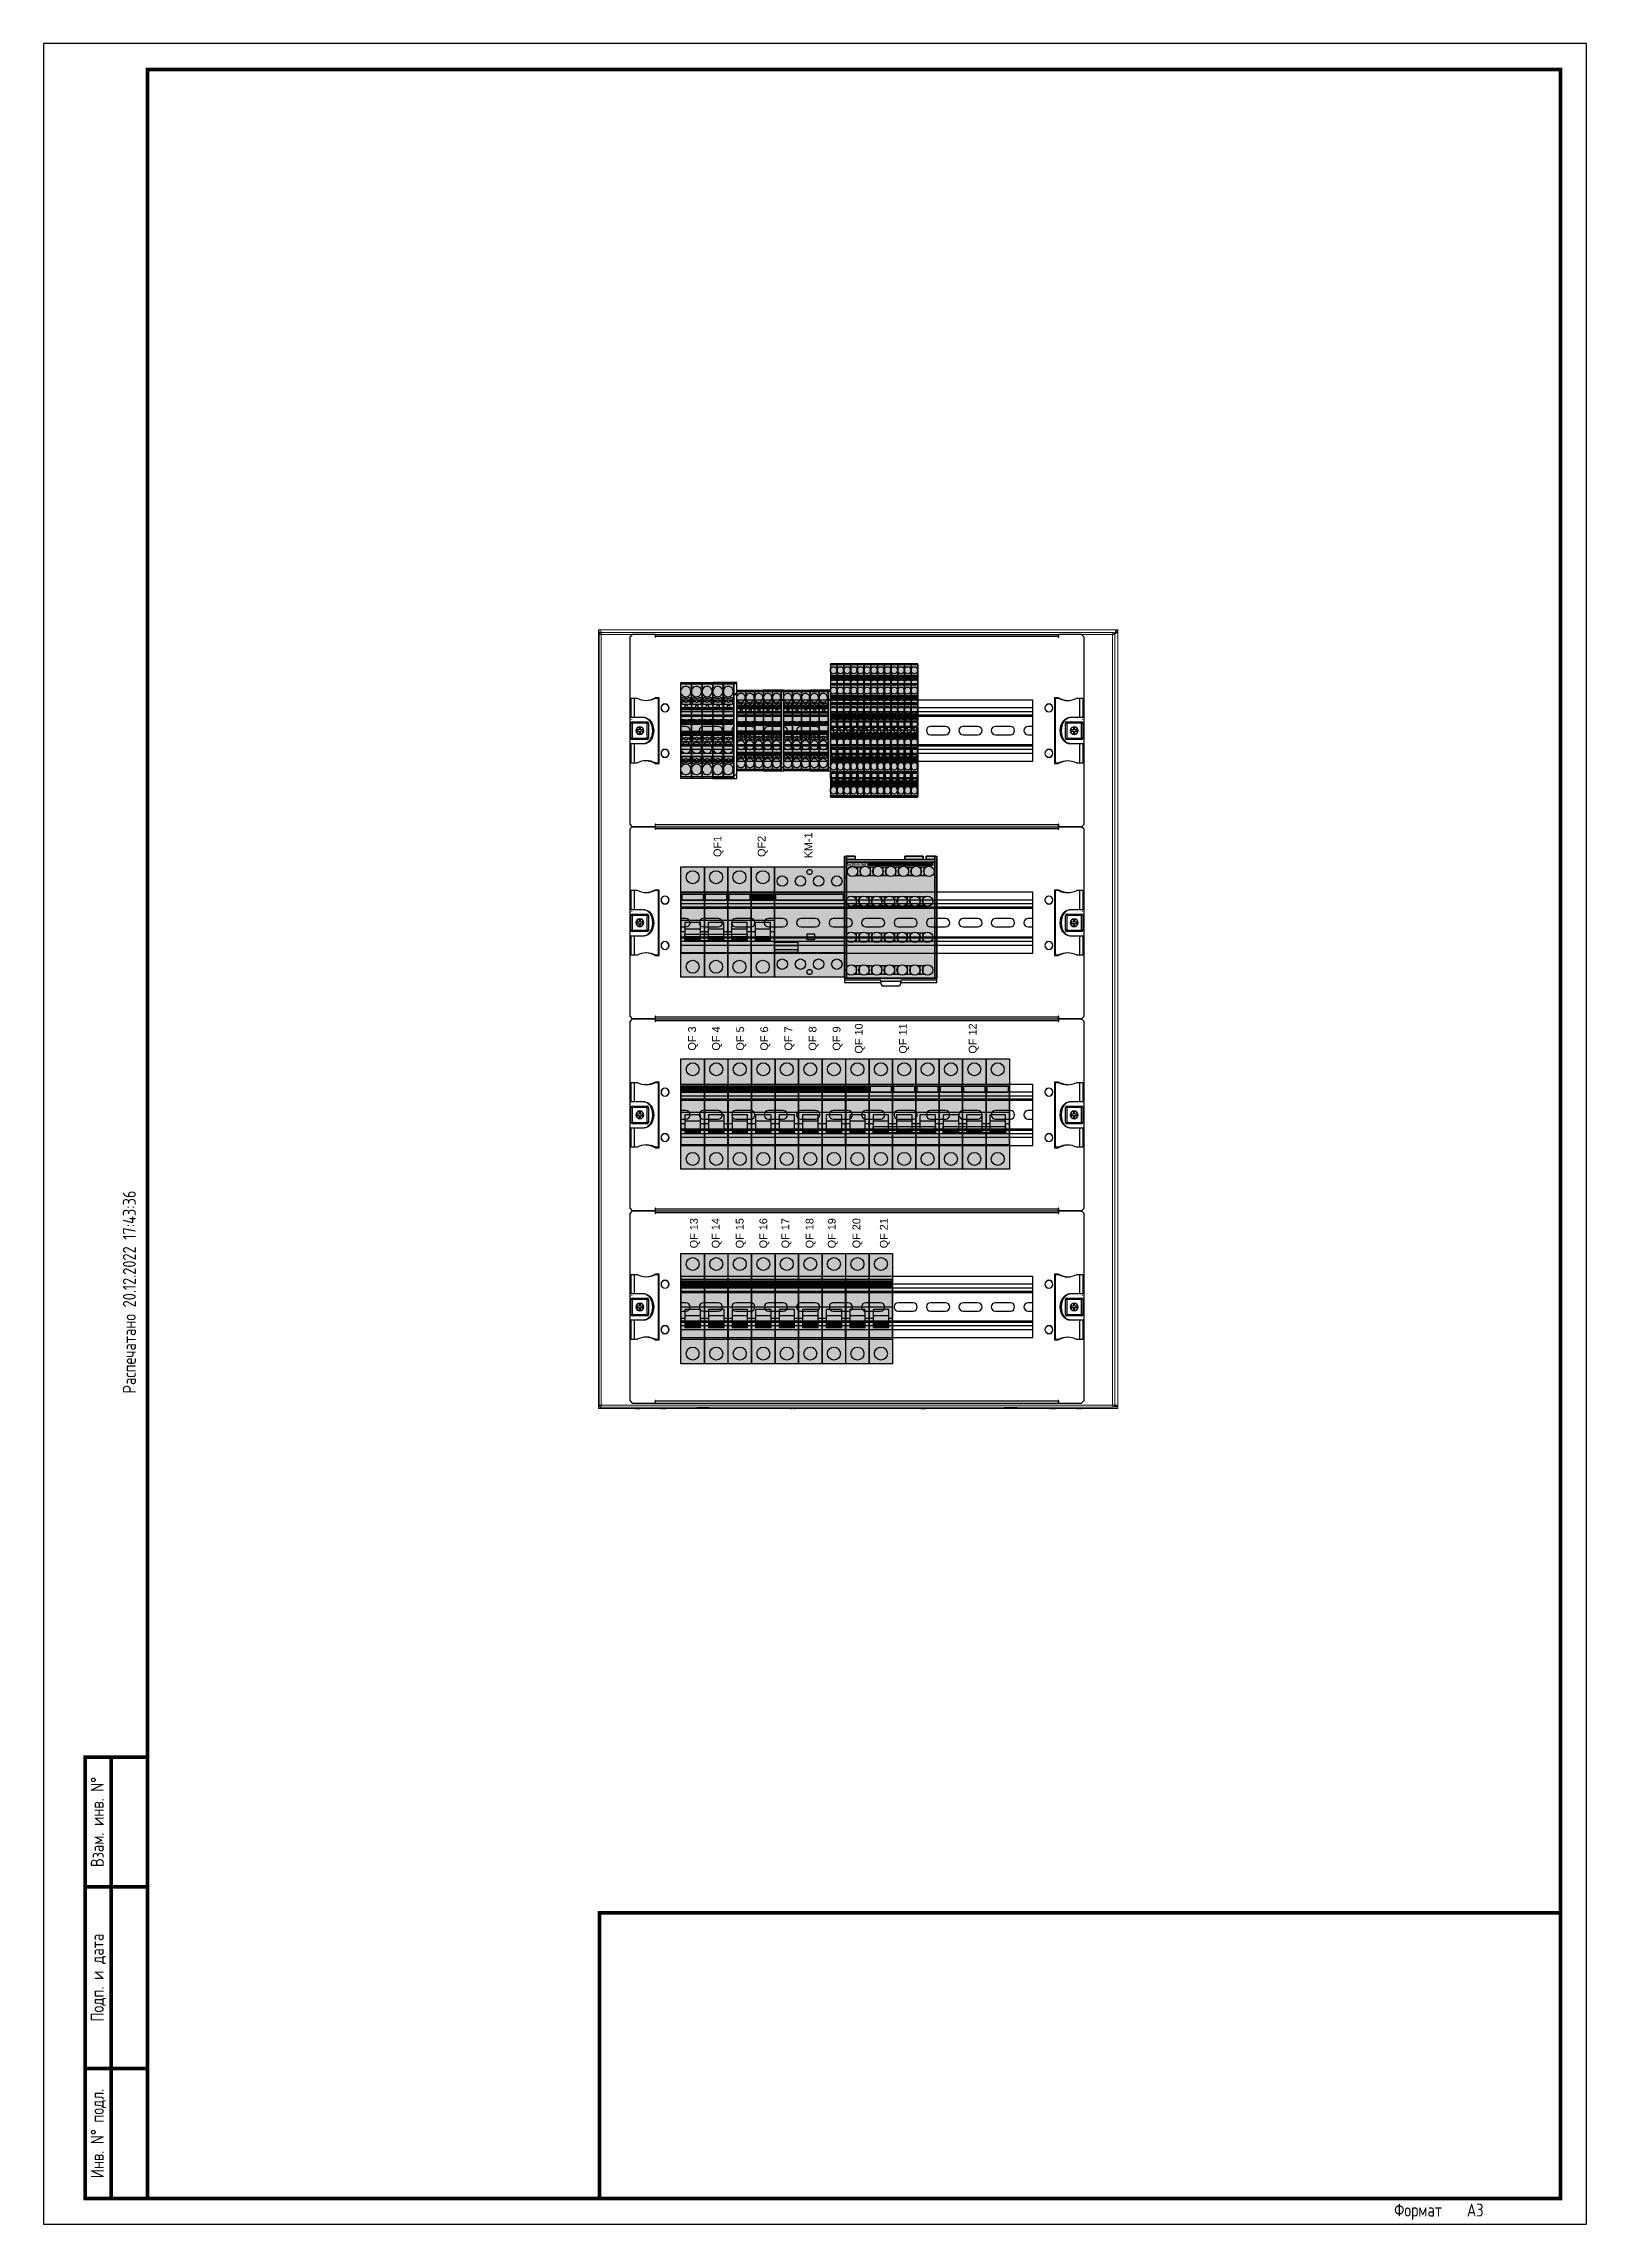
# Model space of a CAD drawing. Header units: millimetres. Extents: x -559267 to 5835, y 0 to 209897.
# Drawn here: x 1043 to 2231, y 2546 to 4226 of the extents above; entities that cross this region are included whole.
import ezdxf
from ezdxf.enums import TextEntityAlignment as Align

# ---------------------------------------------------------------- set-up
doc = ezdxf.new("R2010")
doc.units = ezdxf.units.MM
doc.set_wipeout_variables(frame=1)
doc.linetypes.add('L000000000000000000', pattern=[0])
for name, color, linetype in [('05. Аппараты', 7, 'Continuous'), ('0_Рамка', 7, 'Continuous'), ('CODEX_LABELS', 1, 'Continuous'), ('devices', 7, 'Continuous'), ('THICK', 7, 'Continuous')]:
    doc.layers.add(name, color=color, linetype=linetype)
doc.layers.add('0_UNC Defpoints ЭОМ', color=6, linetype='Continuous', plot=False)
doc.layers.add('тонкая', color=7, linetype='Continuous', lineweight=25)
doc.styles.get("Standard").update_dxf_attribs({"font": 'arial.ttf'})
doc.styles.add('STANDARD-2', font='arialbd.ttf')
doc.styles.add('СПДС', font='isocpeur.ttf', dxfattribs={"width": 0.8, "height": 2.5})

msp = doc.modelspace()

# ---------------------------------------------------------------- texts
at = {"layer": 'CODEX_LABELS', "color": 0}
for s, p in [('QF1', (1561.6, 3607.3)), ('QF2', (1595.6, 3607.3)), ('KM-1', (1631.6, 3608.1)), ('QF 3', (1542, 3459.3)), ('QF 4', (1560.5, 3459.3)), ('QF 5', (1579.1, 3459.3)), ('QF 6', (1597.6, 3459.3)), ('QF 7', (1616.2, 3459.3)), ('QF 8', (1634.8, 3459.3)), ('QF 9', (1653.3, 3459.3)), ('QF 10', (1670.4, 3459.3)), ('QF 11', (1704.4, 3459.3)), ('QF 12', (1758.1, 3459.3)), ('QF 13', (1543.4, 3309.3)), ('QF 14', (1560.2, 3309.3)), ('QF 15', (1578.7, 3309.3)), ('QF 16', (1596.9, 3309.3)), ('QF 17', (1613.9, 3309.3)), ('QF 18', (1632.5, 3309.3)), ('QF 19', (1649.6, 3309.3)), ('QF 20', (1668.6, 3309.3)), ('QF 21', (1689.7, 3309.3))]:
    msp.add_text(s, height=6, rotation=90, dxfattribs=at).set_placement(p, align=Align.MIDDLE_CENTER)

# ---------------------------------------------------------------- blocks, each defined once
blk = doc.blocks.new('*U181')
at = {"true_color": 0xffffff}
blk.add_hatch(color=7, dxfattribs=at).paths.add_polyline_path([(0, -19), (0, 66), (54, 66), (54, -19)])
at = {"color": 7, "linetype": 'Continuous'}
for p, q in [((18, 5), (0, 5)), ((18, 2), (0, 2))]:
    blk.add_line(p, q, dxfattribs=at)
for points in [[(0, -19), (0, 66), (54, 66), (54, -19)], [(54, 0), (54, 46), (0, 46), (0, 0)], [(1, 40), (1, 45), (53, 45), (53, 40)], [(18, 8), (18, 0), (0, 0), (0, 8)], [(31, 10), (31, 14), (25, 14), (25, 10)]]:
    blk.add_lwpolyline(points, close=True, dxfattribs=at)
for centre, radius in [((6, 55), 4), ((20, 55), 4), ((27, 62), 2), ((34, 55), 4), ((48, 55), 4), ((6, -9), 4), ((20, -9), 4), ((27, -15), 2), ((34, -9), 4), ((48, -9), 4)]:
    blk.add_circle(centre, radius, dxfattribs=at)
at = {"color": 1, "linetype": 'Continuous'}
blk.add_solid([(1, 40), (1, 45), (53, 40), (53, 45)], dxfattribs=at)
blk = doc.blocks.new('*U180')
at = {"true_color": 0xffffff}
h = blk.add_hatch(color=7, dxfattribs=at)
h.paths.add_polyline_path([(36, -19), (36, 66), (54, 66), (54, -19)])
h.paths.add_polyline_path([(18, -19), (18, 66), (36, 66), (36, -19)])
h.paths.add_polyline_path([(0, -19), (0, 66), (18, 66), (18, -19)])
at = {"color": 7, "linetype": 'L000000000000000000'}
for p, q in [((0, 25), (18, 25)), ((15, 18), (3, 18)), ((18, 25), (36, 25)), ((18, 25), (36, 25)), ((33, 18), (21, 18)), ((36, 25), (54, 25)), ((51, 18), (39, 18)), ((3, 16), (0, 16)), ((18, 16), (15, 16)), ((21, 16), (18, 16)), ((36, 16), (33, 16)), ((36, 16), (33, 16)), ((39, 16), (36, 16)), ((54, 16), (51, 16))]:
    blk.add_line(p, q, dxfattribs=at)
at = {"color": 7, "linetype": 'Continuous'}
for points in [[(0, -19), (0, 66), (18, 66), (18, -19)], [(18, -19), (18, 66), (36, 66), (36, -19)], [(36, -19), (36, 66), (54, 66), (54, -19)], [(18, 0), (18, 46), (0, 46), (0, 0)], [(1, 40), (1, 45), (17, 45), (17, 40)], [(36, 0), (36, 46), (18, 46), (18, 0)], [(19, 40), (19, 45), (35, 45), (35, 40)], [(54, 0), (54, 46), (36, 46), (36, 0)], [(37, 40), (37, 45), (53, 45), (53, 40)], [(51, 14), (51, 9), (3, 9), (3, 14)]]:
    blk.add_lwpolyline(points, close=True, dxfattribs=at)
at = {"color": 7, "linetype": 'L000000000000000000'}
for points in [[(15, 9), (15, 23), (3, 23), (3, 9)], [(33, 9), (33, 23), (21, 23), (21, 9)], [(51, 9), (51, 23), (39, 23), (39, 9)], [(15, 9), (15, 12), (3, 12), (3, 9)], [(33, 9), (33, 12), (21, 12), (21, 9)], [(51, 9), (51, 12), (39, 12), (39, 9)]]:
    blk.add_lwpolyline(points, close=True, dxfattribs=at)
at = {"color": 7, "linetype": 'Continuous'}
for points in [[(18, 1), (18, 12)], [(18, 1), (18, 12)], [(18, 1), (18, 12)], [(18, 1), (18, 12)], [(36, 1), (36, 12), (36, 12)], [(36, 1), (36, 12), (36, 12)], [(36, 1), (36, 12), (36, 12)], [(36, 1), (36, 12), (36, 12)]]:
    blk.add_lwpolyline(points, dxfattribs=at)
for centre in [(9, 58), (27, 58), (45, 58), (9, -11), (27, -11), (45, -11)]:
    blk.add_circle(centre, 5, dxfattribs=at)
blk.add_solid([(51, 14), (51, 9), (3, 14), (3, 9)], dxfattribs=at)
at = {"color": 7, "linetype": 'L000000000000000000'}
for points in [[(15, 9), (15, 12), (3, 9), (3, 12)], [(33, 9), (33, 12), (21, 9), (21, 12)], [(51, 9), (51, 12), (39, 9), (39, 12)]]:
    blk.add_solid(points, dxfattribs=at)
blk = doc.blocks.new('S201')
at = {"true_color": 0xffffff}
blk.add_hatch(color=7, dxfattribs=at).paths.add_polyline_path([(0, -19), (0, 66), (18, 66), (18, -19)])
at = {"color": 7, "linetype": 'L000000000000000000'}
for p, q in [((0, 25), (18, 25)), ((15, 18), (3, 18)), ((3, 16), (0, 16)), ((18, 16), (15, 16))]:
    blk.add_line(p, q, dxfattribs=at)
at = {"color": 7, "linetype": 'Continuous'}
for points in [[(0, -19), (0, 66), (18, 66), (18, -19)], [(18, 0), (18, 46), (0, 46), (0, 0)], [(1, 40), (1, 45), (17, 45), (17, 40)]]:
    blk.add_lwpolyline(points, close=True, dxfattribs=at)
at = {"color": 7, "linetype": 'L000000000000000000'}
for points in [[(15, 9), (15, 23), (3, 23), (3, 9)], [(15, 9), (15, 12), (3, 12), (3, 9)]]:
    blk.add_lwpolyline(points, close=True, dxfattribs=at)
at = {"color": 7, "linetype": 'Continuous'}
for centre in [(9, 58), (9, -11)]:
    blk.add_circle(centre, 5, dxfattribs=at)
at = {"color": 1, "linetype": 'Continuous'}
blk.add_solid([(1, 40), (1, 45), (17, 40), (17, 45)], dxfattribs=at)
at = {"color": 7, "linetype": 'L000000000000000000'}
blk.add_solid([(15, 9), (15, 12), (3, 9), (3, 12)], dxfattribs=at)
blk = doc.blocks.new('4х71')
at = {"layer": 'тонкая', "ltscale": 100, "true_color": 0xffffff}
h = blk.add_hatch(color=7, dxfattribs=at)
h.paths.add_polyline_path([(1.5, 32.4), (0, 32.4), (0, 48.8), (1.5, 48.8)])
h.paths.add_polyline_path([(1.5, 48.8), (8.1, 48.8), (8.1, 46.2), (1.5, 46.2)])
h.paths.add_polyline_path([(46.4, 48.8), (60.4, 48.8), (60.4, 46.2), (46.4, 46.2)])
h.paths.add_polyline_path([(62.9, 48.8), (69.5, 48.8), (69.5, 46.2), (62.9, 46.2)])
h.paths.add_polyline_path([(69.5, 48.8), (71, 48.8), (71, 32.4), (69.5, 32.4)])
h.paths.add_polyline_path([(1.5, 46.2), (69.5, 46.2), (69.5, 44.2), (1.5, 44.2)])
at = {"layer": 'тонкая', "ltscale": 100}
h = blk.add_hatch(color=104, dxfattribs=at)
h.paths.add_polyline_path([(1.5, -45.3), (69.5, -45.3), (71, -45.3), (71, -46.6), (43.7, -46.6), (43.1, -47.5), (27.9, -47.5), (27.2, -46.6), (0, -46.6), (0, -45.3)])
h.paths.add_polyline_path([(1.5, 44.2), (69.5, 44.2), (69.5, -45.3), (1.5, -45.3)])
h.paths.add_polyline_path([(0, 32.4), (1.5, 32.4), (1.5, -45.3), (0, -45.3)])
h.paths.add_polyline_path([(69.5, 32.4), (71, 32.4), (71, -45.3), (69.5, -45.3)])
for p, q in [((8, 40.6), (14, 40.6)), ((9.8, 40.6), (9.8, 33.6)), ((12.1, 40.6), (12.1, 33.6)), ((17.8, 40.6), (23.8, 40.6)), ((19.6, 40.6), (19.6, 33.6)), ((21.9, 40.6), (21.9, 33.6)), ((27.6, 40.6), (33.6, 40.6)), ((29.4, 40.6), (29.4, 33.6)), ((31.8, 40.6), (31.8, 33.6)), ((37.4, 40.6), (43.4, 40.6)), ((39.2, 40.6), (39.2, 33.6)), ((41.6, 40.6), (41.6, 33.6)), ((47.2, 40.6), (53.2, 40.6)), ((49.1, 40.6), (49.1, 33.6)), ((51.3, 40.6), (51.3, 33.6)), ((57, 40.6), (63, 40.6)), ((58.8, 40.6), (58.8, 33.6)), ((61.1, 40.6), (61.1, 33.6)), ((7.1, 17.6), (13, 17.6)), ((14, 33.6), (8, 33.6)), ((8.9, 17.6), (8.9, 10.6)), ((11.2, 17.6), (11.2, 10.6)), ((16.9, 17.6), (22.8, 17.6)), ((23.8, 33.6), (17.8, 33.6)), ((18.7, 17.6), (18.7, 10.6)), ((21, 17.6), (21, 10.6)), ((26.7, 17.6), (32.6, 17.6)), ((33.6, 33.6), (27.6, 33.6)), ((28.5, 17.6), (28.5, 10.6)), ((30.8, 17.6), (30.8, 10.6)), ((36.5, 17.6), (42.4, 17.6)), ((43.4, 33.6), (37.4, 33.6)), ((38.3, 17.6), (38.3, 10.6)), ((40.6, 17.6), (40.6, 10.6)), ((46.3, 17.6), (52.2, 17.6)), ((53.2, 33.6), (47.2, 33.6)), ((48.1, 17.6), (48.1, 10.6)), ((50.4, 17.6), (50.4, 10.6)), ((56.1, 17.6), (62, 17.6)), ((63, 33.6), (57, 33.6)), ((57.9, 17.6), (57.9, 10.6)), ((60.2, 17.6), (60.2, 10.6)), ((13, 10.6), (7.1, 10.6)), ((22.8, 10.6), (16.9, 10.6)), ((32.6, 10.6), (26.7, 10.6)), ((42.4, 10.6), (36.5, 10.6)), ((52.2, 10.6), (46.3, 10.6)), ((62, 10.6), (56.1, 10.6)), ((7.1, -10.2), (13, -10.2)), ((8.9, -10.2), (8.9, -17.2)), ((11.2, -10.2), (11.2, -17.2)), ((16.9, -10.2), (22.8, -10.2)), ((18.7, -10.2), (18.7, -17.2)), ((21, -10.2), (21, -17.2)), ((26.7, -10.2), (32.6, -10.2)), ((28.5, -10.2), (28.5, -17.2)), ((30.8, -10.2), (30.8, -17.2)), ((36.5, -10.2), (42.4, -10.2)), ((38.3, -10.2), (38.3, -17.2)), ((40.6, -10.2), (40.6, -17.2)), ((46.3, -10.2), (52.2, -10.2)), ((48.1, -10.2), (48.1, -17.2)), ((50.4, -10.2), (50.4, -17.2)), ((56.1, -10.2), (62, -10.2)), ((57.9, -10.2), (57.9, -17.2)), ((60.2, -10.2), (60.2, -17.2)), ((13, -17.2), (7.1, -17.2)), ((22.8, -17.2), (16.9, -17.2)), ((32.6, -17.2), (26.7, -17.2)), ((42.4, -17.2), (36.5, -17.2)), ((52.2, -17.2), (46.3, -17.2)), ((62, -17.2), (56.1, -17.2)), ((7.1, -35.4), (13, -35.4)), ((13, -42.4), (7.1, -42.4)), ((8.9, -35.4), (8.9, -42.4)), ((11.2, -35.4), (11.2, -42.4)), ((16.9, -35.4), (22.8, -35.4)), ((22.8, -42.4), (16.9, -42.4)), ((18.7, -35.4), (18.7, -42.4)), ((21, -35.4), (21, -42.4)), ((26.7, -35.4), (32.6, -35.4)), ((32.6, -42.4), (26.7, -42.4)), ((28.5, -35.4), (28.5, -42.4)), ((30.8, -35.4), (30.8, -42.4)), ((36.5, -35.4), (42.4, -35.4)), ((42.4, -42.4), (36.5, -42.4)), ((38.3, -35.4), (38.3, -42.4)), ((40.6, -35.4), (40.6, -42.4)), ((46.3, -35.4), (52.2, -35.4)), ((52.2, -42.4), (46.3, -42.4)), ((48.1, -35.4), (48.1, -42.4)), ((50.4, -35.4), (50.4, -42.4)), ((56.1, -35.4), (62, -35.4)), ((62, -42.4), (56.1, -42.4)), ((57.9, -35.4), (57.9, -42.4)), ((60.2, -35.4), (60.2, -42.4))]:
    blk.add_line(p, q)
at = {"ltscale": 100}
for centre in [(6.1, 37.1), (15.9, 37.1), (25.7, 37.1), (35.5, 37.1), (45.3, 37.1), (55.1, 37.1), (64.9, 37.1), (5.1, 14.1), (14.9, 14.1), (24.7, 14.1), (34.5, 14.1), (44.3, 14.1), (54.1, 14.1), (63.9, 14.1), (5.1, -13.7), (14.9, -13.7), (24.7, -13.7), (34.5, -13.7), (44.3, -13.7), (54.1, -13.7), (63.9, -13.7), (5.1, -38.9), (14.9, -38.9), (24.7, -38.9), (34.5, -38.9), (44.3, -38.9), (54.1, -38.9), (63.9, -38.9)]:
    blk.add_circle(centre, 4, dxfattribs=at)
at = {"layer": '05. Аппараты', "color": 7, "true_color": 0xffffff, "const_width": 2.24}
blk.add_lwpolyline([(17.6, 42.3), (68.4, 42.3)], dxfattribs=at)
at = {"layer": 'THICK'}
for p, q in [((0, 48.8), (0, 47.3)), ((0, 48.8), (1, 48.8)), ((0, 47.3), (0, 32.4)), ((8.1, 48.8), (1, 48.8)), ((1.5, 46), (1.5, 46.1)), ((1.5, 32.4), (1.5, 46)), ((1.7, 44.2), (69.3, 44.2)), ((8.1, 48.8), (8.1, 46.2)), ((47.4, 48.8), (46.4, 48.8)), ((46.4, 48.8), (46.4, 46.2)), ((59.4, 48.8), (47.4, 48.8)), ((60.4, 48.8), (59.4, 48.8)), ((60.4, 46.2), (60.4, 48.8)), ((62.9, 48.8), (62.9, 46.2)), ((70, 48.8), (62.9, 48.8)), ((69.5, 46.1), (69.5, 46)), ((69.5, 46), (69.5, 32.4)), ((70, 48.8), (71, 48.8)), ((71, 48.8), (71, 47.3)), ((71, 32.4), (71, 47.3)), ((0, 32.4), (0, 32.1)), ((1.5, 32.4), (0, 32.4)), ((0, 32.1), (0, -45.3)), ((71, 32.4), (69.5, 32.4)), ((71, 32.1), (71, 32.4)), ((71, -45.3), (71, 32.1)), ((0, -45.3), (71, -45.3)), ((0, -45.3), (0, -46.6)), ((0, -46.6), (0, -48.8)), ((0, -46.6), (27.2, -46.6)), ((27.9, -48.8), (0, -48.8)), ((27.9, -47.5), (43.1, -47.5)), ((27.9, -47.5), (27.9, -47.7)), ((27.9, -47.7), (27.9, -47.9)), ((27.9, -47.9), (27.9, -48.1)), ((27.9, -48.1), (27.9, -48.3)), ((27.9, -48.3), (27.9, -48.4)), ((27.9, -48.4), (27.9, -48.6)), ((27.9, -48.6), (27.9, -48.8)), ((27.9, -48.8), (27.9, -48.9)), ((27.9, -48.9), (27.9, -49.1)), ((27.9, -49.1), (27.9, -49.2)), ((27.9, -49.2), (28, -49.4)), ((28, -49.4), (28, -49.5)), ((28, -49.5), (28, -49.6)), ((28, -49.6), (28.1, -49.7)), ((28.1, -49.7), (28.1, -49.9)), ((28.1, -49.9), (28.2, -50)), ((28.2, -50), (28.2, -50.1)), ((28.2, -50.1), (28.3, -50.2)), ((28.3, -50.2), (28.3, -50.3)), ((28.3, -50.3), (28.4, -50.4)), ((28.4, -50.4), (28.4, -50.5)), ((42.7, -50.3), (42.6, -50.4)), ((42.6, -50.4), (42.6, -50.5)), ((42.8, -50.1), (42.7, -50.2)), ((42.7, -50.2), (42.7, -50.3)), ((42.9, -49.9), (42.8, -50)), ((42.8, -50), (42.8, -50.1)), ((43, -49.6), (42.9, -49.7)), ((42.9, -49.7), (42.9, -49.9)), ((43.1, -49.2), (43, -49.4)), ((43, -49.4), (43, -49.5)), ((43, -49.5), (43, -49.6)), ((43.1, -47.5), (43.1, -47.7)), ((43.1, -47.7), (43.1, -47.9)), ((43.1, -47.9), (43.1, -48.1)), ((43.1, -48.1), (43.1, -48.3)), ((43.1, -48.3), (43.1, -48.4)), ((43.1, -48.4), (43.1, -48.6)), ((43.1, -48.6), (43.1, -48.8)), ((71, -48.8), (43.1, -48.8)), ((43.1, -48.8), (43.1, -48.9)), ((43.1, -48.9), (43.1, -49.1)), ((43.1, -49.1), (43.1, -49.2)), ((43.7, -46.6), (71, -46.6)), ((71, -46.6), (71, -45.3)), ((71, -48.8), (71, -46.6)), ((28.4, -50.5), (28.5, -50.6)), ((28.5, -50.6), (28.5, -50.7)), ((28.5, -50.7), (28.6, -50.8)), ((28.6, -50.8), (28.7, -50.8)), ((28.7, -50.8), (28.8, -50.9)), ((28.8, -50.9), (28.8, -51)), ((28.8, -51), (28.9, -51)), ((28.9, -51), (29, -51.1)), ((29, -51.1), (29.1, -51.1)), ((29.1, -51.1), (29.2, -51.2)), ((29.2, -51.2), (29.3, -51.2)), ((29.3, -51.2), (29.4, -51.3)), ((29.4, -51.3), (29.5, -51.3)), ((29.5, -51.3), (29.6, -51.3)), ((41.4, -51.3), (29.6, -51.3)), ((41.5, -51.3), (41.4, -51.3)), ((41.6, -51.3), (41.5, -51.3)), ((41.7, -51.2), (41.6, -51.3)), ((41.8, -51.2), (41.7, -51.2)), ((41.9, -51.1), (41.8, -51.2)), ((42, -51.1), (41.9, -51.1)), ((42.1, -51), (42, -51.1)), ((42.2, -51), (42.1, -51)), ((42.3, -50.8), (42.2, -50.9)), ((42.2, -50.9), (42.2, -51)), ((42.4, -50.8), (42.3, -50.8)), ((42.5, -50.7), (42.4, -50.8)), ((42.6, -50.5), (42.5, -50.6)), ((42.5, -50.6), (42.5, -50.7))]:
    blk.add_line(p, q, dxfattribs=at)
at = {"layer": 'тонкая', "ltscale": 100}
for p, q in [((27.2, -46.6), (27.9, -47.5)), ((43.7, -46.6), (43.1, -47.5))]:
    blk.add_line(p, q, dxfattribs=at)
for points in [[(1.5, 32.4), (0, 32.4), (0, 48.8), (1.5, 48.8)], [(1.5, 48.8), (8.1, 48.8), (8.1, 46.2), (1.5, 46.2)], [(1.5, 46.2), (69.5, 46.2), (69.5, 44.2), (1.5, 44.2)], [(1.5, 44.2), (69.5, 44.2), (69.5, -45.3), (1.5, -45.3)], [(46.4, 48.8), (60.4, 48.8), (60.4, 46.2), (46.4, 46.2)], [(62.9, 48.8), (69.5, 48.8), (69.5, 46.2), (62.9, 46.2)], [(69.5, 48.8), (71, 48.8), (71, 32.4), (69.5, 32.4)], [(0, 32.4), (1.5, 32.4), (1.5, -45.3), (0, -45.3)], [(69.5, 32.4), (71, 32.4), (71, -45.3), (69.5, -45.3)]]:
    blk.add_lwpolyline(points, close=True, dxfattribs=at)
at = {"layer": '05. Аппараты', "color": 7, "true_color": 0xffffff, "style": 'STANDARD-2'}
blk.add_text('Schneider', height=2.24, dxfattribs=at).set_placement((1.9, 41.5))
at = {"layer": '05. Аппараты', "color": 7, "true_color": 0xffffff}
blk.add_text('Electric', height=1.5, dxfattribs=at).set_placement((2.7, 39.5))
blk = doc.blocks.new('*U216')
at = {"layer": '0_Рамка', "const_width": 0.7}
for points in [[(20, 5), (292, 5), (292, 415), (20, 415)], [(8, 5), (20, 5), (20, 90), (8, 90)]]:
    blk.add_lwpolyline(points, close=True, dxfattribs=at)
for points in [[(13, 5), (13, 90)], [(20, 65), (8, 65)], [(20, 30), (8, 30)]]:
    blk.add_lwpolyline(points, dxfattribs=at)
at = {"layer": 'Defpoints'}
blk.add_lwpolyline([(0, 0), (297, 0), (297, 420), (0, 420)], close=True, dxfattribs=at)
at = {"layer": 'Defpoints', "color": 251, "true_color": 0x636466, "const_width": 0.7}
blk.add_lwpolyline([(107, 60), (107, 5), (292, 5), (292, 60)], close=True, dxfattribs=at)
at = {"layer": '0_Рамка', "style": 'СПДС', "width": 0.8}
blk.add_text('Распечатано 20.12.2022 17:43:36', height=2.5, rotation=90, dxfattribs=at).set_placement((16.5, 160), align=Align.MIDDLE_LEFT)
for s, p in [('Взам. инв. N%%D', (12.33, 77.5)), ('Подп. и дата', (12.33, 47.5)), ('Инв. N%%D подл.', (12.33, 17.5))]:
    blk.add_text(s, height=2.5, rotation=90, dxfattribs=at).set_placement(p, align=Align.BOTTOM_CENTER)
blk.add_text('Формат', height=2.5, dxfattribs=at).set_placement((260, 1.5))
blk.add_attdef('ФОРМАТ', (274, 1.5), '', height=2.5, dxfattribs=at)
blk = doc.blocks.new('A$C33a7f11e')
at = {"color": 7, "linetype": 'Continuous', "lineweight": 25}
for p, q in [((2, 148), (0, 146)), ((0, 146), (0, 2)), ((19.5, 148), (2, 148)), ((19.5, 148), (19.5, 146)), ((19.5, 146), (20, 146)), ((20, 146.4), (20, 148)), ((20, 148), (330, 148)), ((20, 146), (20, 146.4)), ((330, 146.4), (20, 146.4)), ((330, 148), (330, 146.4)), ((330, 146.4), (330, 146)), ((330, 146), (330.5, 146)), ((330.5, 146), (330.5, 148)), ((348, 148), (330.5, 148)), ((350, 146), (348, 148)), ((350, 2), (350, 146)), ((0.9, 99), (0.9, 84)), ((0.9, 99), (3.6, 99)), ((3.6, 84), (3.6, 99)), ((3.6, 99), (5.7, 99)), ((19.2, 99), (19.9, 99)), ((19.7, 99.2), (19.7, 99)), ((22.8, 99.2), (19.7, 99.2)), ((19.9, 99), (22, 99)), ((22, 99), (22, 49)), ((22.4, 99), (22, 99)), ((22.4, 49), (22.4, 99)), ((22.4, 99), (22.8, 99)), ((22.8, 48.7), (22.8, 99.2)), ((24.2, 91.5), (24.1, 91.5)), ((30.2, 91.5), (30.3, 91.5)), ((39.5, 97.5), (39.5, 50.5)), ((310.5, 97.5), (39.5, 97.5)), ((310.5, 91.5), (39.5, 91.5)), ((310.5, 86), (39.5, 86)), ((310.5, 50.5), (310.5, 97.5)), ((319.8, 91.5), (319.7, 91.5)), ((325.8, 91.5), (325.9, 91.5)), ((327.2, 99.2), (327.2, 48.7)), ((330.3, 99.2), (327.2, 99.2)), ((327.2, 99), (327.6, 99)), ((327.6, 99), (327.6, 49)), ((328, 99), (327.6, 99)), ((328, 49), (328, 99)), ((328, 99), (330.1, 99)), ((330.8, 99), (330.1, 99)), ((330.3, 99), (330.3, 99.2)), ((344.3, 99), (346.4, 99)), ((346.4, 99), (349.1, 99)), ((346.4, 99), (346.4, 84)), ((349.1, 84), (349.1, 99)), ((3.6, 84), (0.9, 84)), ((1, 68.2), (1, 79.7)), ((2, 79.7), (1, 79.7)), ((1, 68.2), (2, 68.2)), ((1.5, 82.8), (1.5, 82.7)), ((1.5, 82.7), (1.5, 82.7)), ((1.5, 82.7), (1.5, 82.7)), ((2, 79.7), (2, 80.7)), ((2, 80.7), (13.5, 80.7)), ((2, 79.7), (2, 68.2)), ((13.5, 79.7), (2, 79.7)), ((2, 67.2), (2, 68.2)), ((2, 68.2), (13.5, 68.2)), ((13.5, 67.2), (2, 67.2)), ((11.4, 84), (3.6, 84)), ((7.3, 74.5), (5.3, 74.5)), ((5.3, 74.5), (5.3, 73.5)), ((5.3, 73.5), (7.3, 73.5)), ((8.3, 76.5), (7.3, 76.5)), ((7.3, 76.5), (7.3, 74.5)), ((7.3, 73.5), (7.3, 71.5)), ((7.3, 71.5), (8.3, 71.5)), ((8.3, 74.5), (8.3, 76.5)), ((10.3, 74.5), (8.3, 74.5)), ((8.3, 71.5), (8.3, 73.5)), ((8.3, 73.5), (10.3, 73.5)), ((10.3, 73.5), (10.3, 74.5)), ((13.5, 79.7), (13.5, 80.7)), ((13.5, 79.7), (14.5, 79.7)), ((13.5, 68.2), (13.5, 79.7)), ((13.5, 67.2), (13.5, 68.2)), ((14.5, 68.2), (13.5, 68.2)), ((14, 82.8), (14, 82.7)), ((14, 82.7), (14, 82.7)), ((14, 82.7), (14, 82.7)), ((14.5, 79.7), (14.5, 68.2)), ((18.5, 74), (17.7, 74)), ((43.2, 77.3), (39.5, 77.3)), ((39.5, 70.8), (43.2, 70.8)), ((68.2, 77.3), (56.8, 77.3)), ((56.8, 70.8), (68.2, 70.8)), ((93.2, 77.3), (81.8, 77.3)), ((81.8, 70.8), (93.2, 70.8)), ((118.2, 77.3), (106.8, 77.3)), ((106.8, 70.8), (118.2, 70.8)), ((143.2, 77.3), (131.8, 77.3)), ((131.8, 70.8), (143.2, 70.8)), ((168.2, 77.3), (156.8, 77.3)), ((156.8, 70.8), (168.2, 70.8)), ((193.2, 77.3), (181.8, 77.3)), ((181.8, 70.8), (193.2, 70.8)), ((218.2, 77.3), (206.8, 77.3)), ((206.8, 70.8), (218.2, 70.8)), ((243.2, 77.3), (231.7, 77.3)), ((231.7, 70.8), (243.2, 70.8)), ((268.2, 77.3), (256.8, 77.3)), ((256.8, 70.8), (268.2, 70.8)), ((293.2, 77.3), (281.7, 77.3)), ((281.7, 70.8), (293.2, 70.8)), ((310.5, 77.3), (306.8, 77.3)), ((306.8, 70.8), (310.5, 70.8)), ((331.5, 74), (332.3, 74)), ((336.5, 79.7), (335.5, 79.7)), ((335.5, 68.2), (335.5, 79.7)), ((335.5, 68.2), (336.5, 68.2)), ((336, 82.8), (336, 82.7)), ((336, 82.7), (336, 82.7)), ((336, 82.7), (336, 82.7)), ((336.5, 79.7), (336.5, 80.7)), ((336.5, 80.7), (348, 80.7)), ((336.5, 79.7), (336.5, 68.2)), ((348, 79.7), (336.5, 79.7)), ((336.5, 67.2), (336.5, 68.2)), ((336.5, 68.2), (348, 68.2)), ((348, 67.2), (336.5, 67.2)), ((346.4, 84), (338.6, 84)), ((341.8, 74.5), (339.7, 74.5)), ((339.7, 74.5), (339.7, 73.5)), ((339.7, 73.5), (341.8, 73.5)), ((342.7, 76.5), (341.8, 76.5)), ((341.8, 76.5), (341.8, 74.5)), ((341.8, 73.5), (341.8, 71.5)), ((341.8, 71.5), (342.7, 71.5)), ((342.7, 74.5), (342.7, 76.5)), ((344.7, 74.5), (342.7, 74.5)), ((342.7, 71.5), (342.7, 73.5)), ((342.7, 73.5), (344.7, 73.5)), ((344.7, 73.5), (344.7, 74.5)), ((349.1, 84), (346.4, 84)), ((348, 79.7), (348, 80.7)), ((348, 68.2), (348, 79.7)), ((348, 79.7), (349, 79.7)), ((348, 67.2), (348, 68.2)), ((349, 68.2), (348, 68.2)), ((348.5, 82.8), (348.5, 82.7)), ((348.5, 82.7), (348.5, 82.7)), ((348.5, 82.7), (348.5, 82.7)), ((349, 79.7), (349, 68.2)), ((0.9, 64), (0.9, 49)), ((0.9, 64), (3.6, 64)), ((3.6, 49), (3.6, 64)), ((3.6, 64), (11.4, 64)), ((24.2, 56.5), (24.1, 56.5)), ((30.2, 56.5), (30.3, 56.5)), ((310.5, 62), (39.5, 62)), ((310.5, 56.5), (39.5, 56.5)), ((39.5, 50.5), (310.5, 50.5)), ((319.8, 56.5), (319.7, 56.5)), ((325.8, 56.5), (325.9, 56.5)), ((338.6, 64), (346.4, 64)), ((346.4, 64), (349.1, 64)), ((346.4, 64), (346.4, 49)), ((349.1, 49), (349.1, 64)), ((3.6, 49), (0.9, 49)), ((5.7, 49), (3.6, 49)), ((19.2, 49), (19.9, 49)), ((19.7, 49), (19.7, 48.7)), ((19.7, 48.7), (22.8, 48.7)), ((22, 49), (19.9, 49)), ((22, 49), (22.4, 49)), ((22.8, 49), (22.4, 49)), ((327.6, 49), (327.2, 49)), ((327.2, 48.7), (330.3, 48.7)), ((327.6, 49), (328, 49)), ((330.1, 49), (328, 49)), ((330.8, 49), (330.1, 49)), ((330.3, 48.7), (330.3, 49)), ((346.4, 49), (344.3, 49)), ((349.1, 49), (346.4, 49)), ((0, 2), (2, 0)), ((2, 0), (19.5, 0)), ((20, 2), (19.5, 2)), ((19.5, 2), (19.5, 0)), ((20, 1.6), (20, 2)), ((20, 0), (20, 1.6)), ((20, 1.6), (330, 1.6)), ((20, 0), (330, 0)), ((330.5, 2), (330, 2)), ((330, 2), (330, 1.6)), ((330, 1.6), (330, 0)), ((330.5, 0), (330.5, 2)), ((330.5, 0), (348, 0)), ((348, 0), (350, 2))]:
    blk.add_line(p, q, dxfattribs=at)
at = {"color": 8, "linetype": 'Continuous', "lineweight": 25}
for p, q in [((310.5, 88.5), (39.5, 88.5)), ((310.5, 85), (39.5, 85)), ((310.5, 63), (39.5, 63)), ((310.5, 59.5), (39.5, 59.5))]:
    blk.add_line(p, q, dxfattribs=at)
at = {"color": 7, "linetype": 'Continuous', "lineweight": 25, "flags": 128}
for points in [[(17.7, 74), (17.6, 76), (17.2, 77.8), (16.6, 79.6), (15.7, 81.1), (14.6, 82.3), (13.4, 83.2), (12.1, 83.8), (10.7, 84)], [(10.7, 64), (12.1, 64.2), (13.4, 64.8), (14.6, 65.7), (15.7, 66.9), (16.6, 68.4), (17.2, 70.2), (17.6, 72), (17.7, 74)], [(11.4, 84), (12.8, 83.8), (14.1, 83.2), (15.3, 82.3), (16.4, 81.1), (17.3, 79.6), (17.9, 77.8), (18.3, 76), (18.5, 74)], [(18.5, 74), (18.3, 72), (17.9, 70.2), (17.3, 68.4), (16.4, 66.9), (15.3, 65.7), (14.1, 64.8), (12.8, 64.2), (11.4, 64)], [(331.5, 74), (331.7, 76), (332.1, 77.8), (332.7, 79.6), (333.6, 81.1), (334.7, 82.3), (335.9, 83.2), (337.2, 83.8), (338.6, 84)], [(338.6, 64), (337.2, 64.2), (335.9, 64.8), (334.7, 65.7), (333.6, 66.9), (332.7, 68.4), (332.1, 70.2), (331.7, 72), (331.5, 74)], [(339.3, 84), (337.9, 83.8), (336.6, 83.2), (335.4, 82.3), (334.3, 81.1), (333.4, 79.6), (332.8, 77.8), (332.4, 76), (332.3, 74)], [(332.3, 74), (332.4, 72), (332.8, 70.2), (333.4, 68.4), (334.3, 66.9), (335.4, 65.7), (336.6, 64.8), (337.9, 64.2), (339.3, 64)]]:
    blk.add_lwpolyline(points, dxfattribs=at)
at = {"color": 7, "linetype": 'Continuous', "lineweight": 25}
for centre, radius, start, end in [((12.8, 112.8), 15.5, 242.8446, 297.1554), ((12, 113.1), 15.8, 271.6184, 296.9703), ((27.2, 91.5), 3.09, 0, 180), ((27.2, 91.5), 3.09, 180, 0), ((27.2, 91.5), 2.99, 0, 180), ((27.2, 91.5), 2.99, 180, 0), ((322.8, 91.5), 3.09, 0, 180), ((322.8, 91.5), 3.09, 180, 0), ((322.8, 91.5), 2.99, 0, 180), ((322.8, 91.5), 2.99, 180, 0), ((337.3, 113), 15.8, 243.0162, 269.7063), ((338, 113.1), 15.8, 243.0298, 268.3816), ((337.1, 113), 15.8, 270.2937, 296.9839), ((2, 79.7), 1, 90, 180), ((2, 68.2), 1, 180, 270), ((7.8, 74), 3, 0, 180), ((7.8, 74), 3, 180, 0), ((7.8, 74), 2.9, 0, 180), ((7.8, 74), 2.9, 180, 0), ((13.5, 79.7), 1, 0, 90), ((13.5, 68.2), 1, 270, 0), ((43.2, 74), 3.25, 0, 90), ((43.2, 74), 3.25, 270, 0), ((56.8, 74), 3.25, 90, 270), ((68.2, 74), 3.25, 0, 90), ((68.2, 74), 3.25, 270, 0), ((81.8, 74), 3.25, 90, 270), ((93.2, 74), 3.25, 0, 90), ((93.2, 74), 3.25, 270, 0), ((106.8, 74), 3.25, 90, 270), ((118.2, 74), 3.25, 0, 90), ((118.2, 74), 3.25, 270, 0), ((131.8, 74), 3.25, 90, 270), ((143.2, 74), 3.25, 0, 90), ((143.2, 74), 3.25, 270, 0), ((156.8, 74), 3.25, 90, 270), ((168.2, 74), 3.25, 0, 90), ((168.2, 74), 3.25, 270, 0), ((181.8, 74), 3.25, 90, 270), ((193.2, 74), 3.25, 0, 90), ((193.2, 74), 3.25, 270, 0), ((206.8, 74), 3.25, 90, 270), ((218.2, 74), 3.25, 0, 90), ((218.2, 74), 3.25, 270, 0), ((231.7, 74), 3.25, 90, 270), ((243.2, 74), 3.25, 0, 90), ((243.2, 74), 3.25, 270, 0), ((256.8, 74), 3.25, 90, 270), ((268.2, 74), 3.25, 0, 90), ((268.2, 74), 3.25, 270, 0), ((281.7, 74), 3.25, 90, 270), ((293.2, 74), 3.25, 0, 90), ((293.2, 74), 3.25, 270, 0), ((306.8, 74), 3.25, 90, 270), ((336.5, 79.7), 1, 90, 180), ((336.5, 68.2), 1, 180, 270), ((342.3, 74), 3, 0, 180), ((342.3, 74), 3, 180, 0), ((342.3, 74), 2.9, 0, 180), ((342.3, 74), 2.9, 180, 0), ((348, 79.7), 1, 0, 90), ((348, 68.2), 1, 270, 0), ((12.9, 35), 15.8, 90.2938, 116.9834), ((12, 34.9), 15.8, 63.0301, 88.3813), ((12.7, 35), 15.8, 63.0166, 89.7062), ((27.2, 56.5), 3.09, 0, 180), ((27.2, 56.5), 3.09, 180, 0), ((27.2, 56.5), 2.99, 0, 180), ((27.2, 56.5), 2.99, 180, 0), ((322.8, 56.5), 3.09, 0, 180), ((322.8, 56.5), 3.09, 180, 0), ((322.8, 56.5), 2.99, 0, 180), ((322.8, 56.5), 2.99, 180, 0), ((337.2, 35.2), 15.5, 62.8448, 117.1552), ((338, 34.9), 15.8, 91.6187, 116.9699)]:
    blk.add_arc(centre, radius, start, end, dxfattribs=at)
blk = doc.blocks.new('*U215')
blk.add_blockref('A$C33a7f11e', (-12, 536.2))
blk = doc.blocks.new('VPR-6-GY')
at = {"true_color": 0x939598}
h = blk.add_hatch(color=252, dxfattribs=at)
h.dxf.hatch_style = 1
h.paths.add_polyline_path([(0, 37.1), (0, -37.1), (8.2, -37.1), (8.2, 37.1)])
at = {"color": 0, "linetype": 'Continuous', "lineweight": 25}
for p, q in [((8.2, 35.6), (0, 35.6)), ((0, 31.7), (0.3, 31.7)), ((0, 28.3), (0, 31.7)), ((0.3, 28.3), (0, 28.3)), ((0, 28.3), (0, 16.8)), ((0.8, 25.5), (2, 25.5)), ((0.8, 20), (0.8, 25.5)), ((0.8, 23.1), (0.8, 25.4)), ((0.8, 25.4), (1.9, 25.4)), ((0.8, 23.1), (3, 23.1)), ((0.8, 23.1), (0.8, 22.1)), ((0.8, 20), (0.8, 22.1)), ((3, 22.1), (0.8, 22.1)), ((7, 20), (0.8, 20)), ((7.1, 20), (0.8, 20)), ((1.9, 25.4), (2.5, 24.8)), ((2, 25.5), (2.5, 24.9)), ((2.5, 24.9), (5.3, 24.9)), ((2.5, 24.8), (5.3, 24.8)), ((3.5, 19.5), (4.7, 19.5)), ((4.5, 17.5), (3.7, 17.5)), ((4.8, 23.1), (7, 23.1)), ((7, 22.1), (4.8, 22.1)), ((5.3, 24.9), (5.8, 25.5)), ((5.3, 24.8), (5.9, 25.4)), ((5.8, 25.5), (7.1, 25.5)), ((5.9, 25.4), (7, 25.4)), ((7, 25.4), (7, 23.1)), ((7, 22.1), (7, 23.1)), ((7, 22.1), (7, 20)), ((7.1, 25.5), (7.1, 20)), ((7.6, 30.2), (7.6, 29.8)), ((8.2, 16.8), (0, 16.8)), ((0, 16.8), (0, 16.1)), ((0, 16.1), (8.2, 16.1)), ((0, 16.1), (0, 8.1)), ((2.8, 8.1), (0, 8.1)), ((0, 8.1), (0, 7.4)), ((0, 7), (0, 7.4)), ((0, 7.4), (8.2, 7.4)), ((0, 7), (7.4, 7)), ((0, 6.8), (0, 6.1)), ((7.4, 6.8), (0, 6.8)), ((0, 6.1), (8.2, 6.1)), ((8.2, 5.6), (0, 5.6)), ((0, 5.6), (0, 4.9)), ((0, 4.9), (8.2, 4.9)), ((8.2, 4.9), (0, 4.9)), ((0, 4.9), (0, -0.6)), ((2.8, 16.4), (2.8, 16.6)), ((2.8, 16.6), (5.4, 16.6)), ((5.4, 16.4), (2.8, 16.4)), ((2.8, 7.6), (2.8, 8.1)), ((2.8, 8.1), (5.4, 8.1)), ((5.4, 7.6), (2.8, 7.6)), ((5.4, 16.6), (5.4, 16.4)), ((8.2, 8.1), (5.4, 8.1)), ((5.4, 8.1), (5.4, 7.6)), ((7.4, 6.9), (7.4, 7)), ((7.4, 6.9), (8.2, 6.9)), ((7.4, 6.9), (7.4, 6.6)), ((7.4, 6.6), (8.2, 6.6)), ((8.2, 6.6), (7.4, 6.6)), ((7.4, 6.6), (7.4, 6.6)), ((8.2, 16.8), (8.2, 16.1)), ((8.2, 16.1), (8.2, 8.1)), ((8.2, 8.1), (8.2, 7.4)), ((8.2, 6.9), (8.2, 7.4)), ((8.2, 6.9), (8.2, 6.6)), ((8.2, 6.6), (8.2, 6.6)), ((8.2, 6.1), (8.2, 6.6)), ((8.2, 4.9), (8.2, 5.6)), ((8.2, 4.9), (8.2, -0.6)), ((8.2, -0.7), (0, -0.7)), ((8.2, -0.7), (0, -0.7)), ((0, -0.7), (0, -1.4)), ((8.2, -1.4), (0, -1.4)), ((8.2, -1.9), (0, -1.9)), ((0, -1.9), (0, -2.6)), ((0, -2.6), (7.4, -2.6)), ((7.4, -2.8), (0, -2.8)), ((0, -2.8), (0, -11.8)), ((0, -11.8), (0.3, -11.8)), ((0, -15.2), (0, -11.8)), ((0.3, -15.2), (0, -15.2)), ((0, -15.2), (0, -28.3)), ((0.8, -3.5), (7, -3.5)), ((0.8, -5.7), (0.8, -3.5)), ((0.8, -3.5), (7.1, -3.5)), ((0.8, -9), (0.8, -3.5)), ((0.8, -5.7), (3, -5.7)), ((0.8, -5.7), (0.8, -6.7)), ((0.8, -8.9), (0.8, -6.7)), ((3, -6.7), (0.8, -6.7)), ((1.9, -8.9), (0.8, -8.9)), ((2, -9), (0.8, -9)), ((2.5, -8.4), (1.9, -8.9)), ((2.5, -8.4), (2, -9)), ((5.3, -8.4), (2.5, -8.4)), ((5.3, -8.4), (2.5, -8.4)), ((4.8, -5.7), (7, -5.7)), ((7, -6.7), (4.8, -6.7)), ((5.9, -8.9), (5.3, -8.4)), ((5.8, -9), (5.3, -8.4)), ((7.1, -9), (5.8, -9)), ((7, -8.9), (5.9, -8.9)), ((7, -3.5), (7, -5.7)), ((7, -6.7), (7, -5.7)), ((7, -6.7), (7, -8.9)), ((7.1, -3.5), (7.1, -9)), ((8.2, -2.4), (7.4, -2.4)), ((8.2, -2.4), (7.4, -2.4)), ((7.4, -2.4), (7.4, -2.7)), ((7.4, -2.4), (7.4, -2.4)), ((7.4, -2.7), (7.4, -2.8)), ((8.2, -2.7), (7.4, -2.7)), ((7.6, -13.3), (7.6, -13.7)), ((8.2, -1.4), (8.2, -0.7)), ((8.2, -2.3), (8.2, -1.9)), ((8.2, -2.4), (8.2, -2.7)), ((8.2, -2.4), (8.2, -2.4)), ((8.2, -2.7), (8.2, -35.4)), ((0, -28.3), (0.3, -28.3)), ((0, -31.7), (0, -28.3)), ((0.3, -31.7), (0, -31.7)), ((0, -31.7), (0, -35.4)), ((0.8, -19.9), (7.1, -19.9)), ((0.8, -25.4), (0.8, -19.9)), ((0.8, -20), (7, -20)), ((0.8, -22.1), (0.8, -20)), ((0.8, -22.1), (3, -22.1)), ((0.8, -22.1), (0.8, -23.1)), ((0.8, -25.4), (0.8, -23.1)), ((3, -23.1), (0.8, -23.1)), ((1.9, -25.4), (0.8, -25.4)), ((2, -25.4), (0.8, -25.4)), ((2.5, -24.8), (1.9, -25.4)), ((2.5, -24.8), (2, -25.4)), ((5.3, -24.8), (2.5, -24.8)), ((5.3, -24.8), (2.5, -24.8)), ((4.8, -22.1), (7, -22.1)), ((7, -23.1), (4.8, -23.1)), ((5.9, -25.4), (5.3, -24.8)), ((5.8, -25.4), (5.3, -24.8)), ((7.1, -25.4), (5.8, -25.4)), ((7, -25.4), (5.9, -25.4)), ((7, -20), (7, -22.1)), ((7, -23.1), (7, -22.1)), ((7, -23.1), (7, -25.4)), ((7.1, -19.9), (7.1, -25.4)), ((7.6, -29.8), (7.6, -30.2)), ((0, -35.4), (8.2, -35.4))]:
    blk.add_line(p, q, dxfattribs=at)
at = {"color": 0}
blk.add_lwpolyline([(0, 37.1), (8.2, 37.1), (8.2, -37.1), (0, -37.1), (0, 37.1)], dxfattribs=at)
at = {"color": 0, "linetype": 'Continuous', "lineweight": 25}
for centre, radius, start, end in [((3.8, 30.2), 3.8, 360, 156.7504), ((3.8, 29.8), 3.8, 203.2496, 0), ((4, 18.5), 1.05, 118.2425, 252.2472), ((4.2, 18.5), 1.05, 287.7528, 61.7575), ((3.8, -13.3), 3.8, 0, 156.7504), ((3.8, -13.7), 3.8, 203.2496, 0), ((3.8, -29.8), 3.8, 0, 156.7504), ((3.8, -30.2), 3.8, 203.2496, 0)]:
    blk.add_arc(centre, radius, start, end, dxfattribs=at)
for points, knots in [([(3, 23.1), (3.1, 23.2), (3.1, 23.2), (3.2, 23.3), (3.2, 23.4), (3.3, 23.4), (3.4, 23.5), (3.6, 23.6), (3.9, 23.6), (4.2, 23.6), (4.4, 23.5), (4.5, 23.4), (4.7, 23.3), (4.7, 23.2), (4.8, 23.1)], [0, 0, 0, 0, 0.05059, 0.10036, 0.149868, 0.199678, 0.250348, 0.375096, 0.500096, 0.624845, 0.749845, 0.833611, 0.916124, 1, 1, 1, 1]), ([(3.9, 21.6), (3.9, 21.6), (3.8, 21.6), (3.7, 21.6), (3.6, 21.7), (3.5, 21.7), (3.4, 21.8), (3.3, 21.9), (3.1, 22), (3.1, 22.1), (3, 22.1)], [0, 0, 0, 0, 0.101079, 0.200519, 0.299435, 0.398956, 0.500193, 0.667557, 0.832416, 1, 1, 1, 1]), ([(4.8, 22.1), (4.7, 22.1), (4.7, 22), (4.6, 22), (4.6, 21.9), (4.5, 21.8), (4.4, 21.7), (4.2, 21.7), (4.1, 21.6), (4, 21.6), (3.9, 21.6)], [0, 0, 0, 0, 0.101079, 0.200519, 0.299435, 0.398956, 0.500193, 0.667557, 0.832416, 1, 1, 1, 1]), ([(0, 6.8), (0, 6.8), (0, 6.9), (0, 6.9), (0, 6.9), (0, 7), (0, 7), (0, 7), (0, 7)], [0, 0, 0, 0, 0.1272, 0.249746, 0.3727, 0.501075, 0.749743, 1, 1, 1, 1]), ([(0, 6.1), (0, 6.1), (0, 6.1), (0, 6), (0, 6), (0, 5.9), (0, 5.8), (0, 5.7), (0, 5.6), (0, 5.6)], [0, 0, 0, 0, 0.25, 0.25, 0.5, 0.5, 0.75, 0.75, 1, 1, 1, 1]), ([(8.2, 5.6), (8.2, 5.6), (8.2, 5.7), (8.2, 5.8), (8.2, 5.9), (8.2, 6), (8.2, 6), (8.2, 6.1), (8.2, 6.1), (8.2, 6.1)], [0, 0, 0, 0, 0.25, 0.25, 0.5, 0.5, 0.75, 0.75, 1, 1, 1, 1]), ([(0, -1.4), (0, -1.4), (0, -1.4), (0, -1.6), (0, -1.6), (0, -1.7), (0, -1.8), (0, -1.8), (0, -1.9), (0, -1.9)], [0, 0, 0, 0, 0.25, 0.25, 0.5, 0.5, 0.75, 0.75, 1, 1, 1, 1]), ([(0, -2.8), (0, -2.8), (0, -2.8), (0, -2.8), (0, -2.7), (0, -2.7), (0, -2.7), (0, -2.6), (0, -2.6)], [0, 0, 0, 0, 0.1272, 0.249746, 0.3727, 0.501075, 0.749743, 1, 1, 1, 1]), ([(3, -5.7), (3.1, -5.6), (3.1, -5.6), (3.2, -5.5), (3.2, -5.4), (3.3, -5.4), (3.4, -5.3), (3.6, -5.2), (3.7, -5.2), (3.8, -5.2), (3.9, -5.2)], [0, 0, 0, 0, 0.101079, 0.200519, 0.299435, 0.398956, 0.500193, 0.667557, 0.832416, 1, 1, 1, 1]), ([(4.8, -6.7), (4.7, -6.7), (4.7, -6.8), (4.6, -6.8), (4.6, -6.9), (4.5, -7), (4.4, -7.1), (4.2, -7.2), (3.9, -7.2), (3.6, -7.2), (3.4, -7.1), (3.3, -6.9), (3.1, -6.8), (3.1, -6.7), (3, -6.7)], [0, 0, 0, 0, 0.05059, 0.10036, 0.149868, 0.199678, 0.250348, 0.375096, 0.500096, 0.624845, 0.749845, 0.833611, 0.916124, 1, 1, 1, 1]), ([(3.9, -5.2), (3.9, -5.2), (4, -5.2), (4.1, -5.2), (4.2, -5.2), (4.3, -5.3), (4.4, -5.3), (4.5, -5.4), (4.7, -5.5), (4.7, -5.6), (4.8, -5.7)], [0, 0, 0, 0, 0.101079, 0.200519, 0.299435, 0.398956, 0.500193, 0.667557, 0.832416, 1, 1, 1, 1]), ([(8.2, -1.9), (8.2, -1.9), (8.2, -1.8), (8.2, -1.8), (8.2, -1.7), (8.2, -1.6), (8.2, -1.6), (8.2, -1.4), (8.2, -1.4), (8.2, -1.4)], [0, 0, 0, 0, 0.25, 0.25, 0.5, 0.5, 0.75, 0.75, 1, 1, 1, 1]), ([(3, -22.1), (3.1, -22.1), (3.1, -22), (3.2, -21.9), (3.2, -21.8), (3.3, -21.8), (3.4, -21.7), (3.6, -21.6), (3.7, -21.6), (3.8, -21.6), (3.9, -21.6)], [0, 0, 0, 0, 0.101079, 0.200519, 0.299435, 0.398956, 0.500193, 0.667557, 0.832416, 1, 1, 1, 1]), ([(4.8, -23.1), (4.7, -23.1), (4.7, -23.2), (4.6, -23.3), (4.6, -23.3), (4.5, -23.4), (4.4, -23.5), (4.2, -23.6), (3.9, -23.6), (3.6, -23.6), (3.4, -23.5), (3.3, -23.4), (3.1, -23.2), (3.1, -23.1), (3, -23.1)], [0, 0, 0, 0, 0.05059, 0.10036, 0.149868, 0.199678, 0.250348, 0.375096, 0.500096, 0.624845, 0.749845, 0.833611, 0.916124, 1, 1, 1, 1]), ([(3.9, -21.6), (3.9, -21.6), (4, -21.6), (4.1, -21.6), (4.2, -21.6), (4.3, -21.7), (4.4, -21.7), (4.5, -21.8), (4.7, -21.9), (4.7, -22), (4.8, -22.1)], [0, 0, 0, 0, 0.101079, 0.200519, 0.299435, 0.398956, 0.500193, 0.667557, 0.832416, 1, 1, 1, 1])]:
    blk.add_open_spline(points, degree=3, knots=knots, dxfattribs=at)
blk = doc.blocks.new('VPR-6-BU')
at = {"true_color": 0x2776bb}
h = blk.add_hatch(color=152, dxfattribs=at)
h.dxf.hatch_style = 1
h.paths.add_polyline_path([(0, 37.1), (0, -37.1), (8.2, -37.1), (8.2, 37.1)])
at = {"color": 0, "linetype": 'Continuous', "lineweight": 25}
for p, q in [((8.2, 37.1), (0, 37.1)), ((0, 37.1), (8.2, 37.1)), ((0, 36.9), (0, 37.1)), ((0, 36.9), (8.2, 36.9)), ((0, 36.9), (0, 36.8)), ((0, 36.8), (8, 36.8)), ((0, 36.5), (8, 36.5)), ((8, 36.3), (0, 36.3)), ((0, 36.3), (0, 36)), ((8.2, 36), (0, 36)), ((8.2, 36), (0, 36)), ((0, 36), (0, 35.9)), ((8.2, 35.9), (0, 35.9)), ((0, 35.6), (0, 35.9)), ((8.2, 35.6), (0, 35.6)), ((0, 35.6), (0, 31.7)), ((8, 36.8), (8, 36.7)), ((8, 36.7), (8, 36)), ((8, 36.7), (8.2, 36.7)), ((8.2, 36.9), (8.2, 37.1)), ((8.2, 36.7), (8.2, 36.9)), ((8.2, 36.7), (8.2, 36)), ((8.2, 35.9), (8.2, 36)), ((8.2, 35.6), (8.2, 35.9)), ((8.2, 35.6), (8.2, 16.8)), ((0, 31.7), (0.3, 31.7)), ((0, 28.3), (0, 31.7)), ((0.3, 28.3), (0, 28.3)), ((0, 28.3), (0, 16.8)), ((0.8, 25.5), (2, 25.5)), ((0.8, 20), (0.8, 25.5)), ((0.8, 23.1), (0.8, 25.4)), ((0.8, 25.4), (1.9, 25.4)), ((0.8, 23.1), (3, 23.1)), ((0.8, 23.1), (0.8, 22.1)), ((0.8, 20), (0.8, 22.1)), ((3, 22.1), (0.8, 22.1)), ((7, 20), (0.8, 20)), ((7.1, 20), (0.8, 20)), ((1.9, 25.4), (2.5, 24.8)), ((2, 25.5), (2.5, 24.9)), ((2.5, 24.9), (5.3, 24.9)), ((2.5, 24.8), (5.3, 24.8)), ((3.5, 19.5), (4.7, 19.5)), ((4.5, 17.5), (3.7, 17.5)), ((4.8, 23.1), (7, 23.1)), ((7, 22.1), (4.8, 22.1)), ((5.3, 24.9), (5.8, 25.5)), ((5.3, 24.8), (5.9, 25.4)), ((5.8, 25.5), (7.1, 25.5)), ((5.9, 25.4), (7, 25.4)), ((7, 25.4), (7, 23.1)), ((7, 22.1), (7, 23.1)), ((7, 22.1), (7, 20)), ((7.1, 25.5), (7.1, 20)), ((7.6, 30.2), (7.6, 29.8)), ((8.2, 16.8), (0, 16.8)), ((0, 16.8), (0, 16.1)), ((0, 16.1), (8.2, 16.1)), ((0, 16.1), (0, 8.1)), ((2.8, 8.1), (0, 8.1)), ((0, 8.1), (0, 7.4)), ((0, 7), (0, 7.4)), ((0, 7.4), (8.2, 7.4)), ((0, 7), (7.4, 7)), ((0, 6.8), (0, 6.1)), ((7.4, 6.8), (0, 6.8)), ((0, 6.1), (8.2, 6.1)), ((8.2, 5.6), (0, 5.6)), ((0, 5.6), (0, 4.9)), ((0, 4.9), (8.2, 4.9)), ((8.2, 4.9), (0, 4.9)), ((0, 4.9), (0, -0.6)), ((2.8, 16.4), (2.8, 16.6)), ((2.8, 16.6), (5.4, 16.6)), ((5.4, 16.4), (2.8, 16.4)), ((2.8, 7.6), (2.8, 8.1)), ((2.8, 8.1), (5.4, 8.1)), ((5.4, 7.6), (2.8, 7.6)), ((5.4, 16.6), (5.4, 16.4)), ((8.2, 8.1), (5.4, 8.1)), ((5.4, 8.1), (5.4, 7.6)), ((7.4, 6.9), (7.4, 7)), ((7.4, 6.9), (8.2, 6.9)), ((7.4, 6.9), (7.4, 6.6)), ((7.4, 6.6), (8.2, 6.6)), ((8.2, 6.6), (7.4, 6.6)), ((7.4, 6.6), (7.4, 6.6)), ((8.2, 16.8), (8.2, 16.1)), ((8.2, 16.1), (8.2, 8.1)), ((8.2, 8.1), (8.2, 7.4)), ((8.2, 6.9), (8.2, 7.4)), ((8.2, 6.9), (8.2, 6.6)), ((8.2, 6.6), (8.2, 6.6)), ((8.2, 6.1), (8.2, 6.6)), ((8.2, 4.9), (8.2, 5.6)), ((8.2, 4.9), (8.2, -0.6)), ((8.2, -0.7), (0, -0.7)), ((8.2, -0.7), (0, -0.7)), ((0, -0.7), (0, -1.4)), ((8.2, -1.4), (0, -1.4)), ((8.2, -1.9), (0, -1.9)), ((0, -1.9), (0, -2.6)), ((0, -2.6), (7.4, -2.6)), ((7.4, -2.8), (0, -2.8)), ((0, -2.8), (0, -11.8)), ((0, -11.8), (0.3, -11.8)), ((0, -15.2), (0, -11.8)), ((0.3, -15.2), (0, -15.2)), ((0, -15.2), (0, -28.3)), ((0.8, -3.5), (7, -3.5)), ((0.8, -5.7), (0.8, -3.5)), ((0.8, -3.5), (7.1, -3.5)), ((0.8, -9), (0.8, -3.5)), ((0.8, -5.7), (3, -5.7)), ((0.8, -5.7), (0.8, -6.7)), ((0.8, -8.9), (0.8, -6.7)), ((3, -6.7), (0.8, -6.7)), ((1.9, -8.9), (0.8, -8.9)), ((2, -9), (0.8, -9)), ((2.5, -8.4), (1.9, -8.9)), ((2.5, -8.4), (2, -9)), ((5.3, -8.4), (2.5, -8.4)), ((5.3, -8.4), (2.5, -8.4)), ((4.8, -5.7), (7, -5.7)), ((7, -6.7), (4.8, -6.7)), ((5.9, -8.9), (5.3, -8.4)), ((5.8, -9), (5.3, -8.4)), ((7.1, -9), (5.8, -9)), ((7, -8.9), (5.9, -8.9)), ((7, -3.5), (7, -5.7)), ((7, -6.7), (7, -5.7)), ((7, -6.7), (7, -8.9)), ((7.1, -3.5), (7.1, -9)), ((8.2, -2.4), (7.4, -2.4)), ((8.2, -2.4), (7.4, -2.4)), ((7.4, -2.4), (7.4, -2.7)), ((7.4, -2.4), (7.4, -2.4)), ((7.4, -2.7), (7.4, -2.8)), ((8.2, -2.7), (7.4, -2.7)), ((7.6, -13.3), (7.6, -13.7)), ((8.2, -1.4), (8.2, -0.7)), ((8.2, -2.3), (8.2, -1.9)), ((8.2, -2.4), (8.2, -2.7)), ((8.2, -2.4), (8.2, -2.4)), ((8.2, -2.7), (8.2, -35.4)), ((0, -28.3), (0.3, -28.3)), ((0, -31.7), (0, -28.3)), ((0.3, -31.7), (0, -31.7)), ((0, -31.7), (0, -35.4)), ((0.8, -19.9), (7.1, -19.9)), ((0.8, -25.4), (0.8, -19.9)), ((0.8, -20), (7, -20)), ((0.8, -22.1), (0.8, -20)), ((0.8, -22.1), (3, -22.1)), ((0.8, -22.1), (0.8, -23.1)), ((0.8, -25.4), (0.8, -23.1)), ((3, -23.1), (0.8, -23.1)), ((1.9, -25.4), (0.8, -25.4)), ((2, -25.4), (0.8, -25.4)), ((2.5, -24.8), (1.9, -25.4)), ((2.5, -24.8), (2, -25.4)), ((5.3, -24.8), (2.5, -24.8)), ((5.3, -24.8), (2.5, -24.8)), ((4.8, -22.1), (7, -22.1)), ((7, -23.1), (4.8, -23.1)), ((5.9, -25.4), (5.3, -24.8)), ((5.8, -25.4), (5.3, -24.8)), ((7.1, -25.4), (5.8, -25.4)), ((7, -25.4), (5.9, -25.4)), ((7, -20), (7, -22.1)), ((7, -23.1), (7, -22.1)), ((7, -23.1), (7, -25.4)), ((7.1, -19.9), (7.1, -25.4)), ((7.6, -29.8), (7.6, -30.2)), ((0, -35.4), (8.2, -35.4)), ((0, -35.9), (0, -35.4)), ((0, -35.9), (8.2, -35.9)), ((0, -35.9), (8.2, -35.9)), ((0, -35.9), (8.2, -35.9)), ((0, -36), (0, -36.6)), ((0, -36.5), (8, -36.5)), ((8, -36.7), (0, -36.7)), ((0, -36.7), (0, -36.9)), ((8.2, -36.9), (0, -36.9)), ((0, -37.1), (0, -36.9)), ((0, -37.1), (8.2, -37.1)), ((0, -37.1), (8.2, -37.1)), ((8.2, -37.1), (0, -37.1)), ((8, -35.9), (8, -36.6)), ((8, -36.7), (8, -36.7)), ((8.2, -36.7), (8, -36.7)), ((8.2, -35.9), (8.2, -35.4)), ((8.2, -36), (8.2, -36.7)), ((8.2, -36.9), (8.2, -36.7)), ((8.2, -37.1), (8.2, -36.9))]:
    blk.add_line(p, q, dxfattribs=at)
at = {"color": 0}
blk.add_lwpolyline([(0, 37.1), (8.2, 37.1), (8.2, -37.1), (0, -37.1), (0, 37.1)], dxfattribs=at)
at = {"color": 0, "linetype": 'Continuous', "lineweight": 25}
for centre, radius, start, end in [((3.8, 30.2), 3.8, 360, 156.7504), ((3.8, 29.8), 3.8, 203.2496, 0), ((4, 18.5), 1.05, 118.2425, 252.2472), ((4.2, 18.5), 1.05, 287.7528, 61.7575), ((3.8, -13.3), 3.8, 0, 156.7504), ((3.8, -13.7), 3.8, 203.2496, 0), ((3.8, -29.8), 3.8, 0, 156.7504), ((3.8, -30.2), 3.8, 203.2496, 0)]:
    blk.add_arc(centre, radius, start, end, dxfattribs=at)
for points, knots in [([(0, 36.8), (0, 36.8), (0, 36.7), (0, 36.6), (0, 36.5), (0, 36.5)], [0, 0, 0, 0, 0.5, 0.5, 1, 1, 1, 1]), ([(0, 36.3), (0, 36.3), (0, 36.4), (0, 36.4), (0, 36.5), (0, 36.5), (0, 36.5)], [0, 0, 0, 0, 0.254644, 0.5, 0.745356, 1, 1, 1, 1]), ([(3, 23.1), (3.1, 23.2), (3.1, 23.2), (3.2, 23.3), (3.2, 23.4), (3.3, 23.4), (3.4, 23.5), (3.6, 23.6), (3.9, 23.6), (4.2, 23.6), (4.4, 23.5), (4.5, 23.4), (4.7, 23.3), (4.7, 23.2), (4.8, 23.1)], [0, 0, 0, 0, 0.05059, 0.10036, 0.149868, 0.199678, 0.250348, 0.375096, 0.500096, 0.624845, 0.749845, 0.833611, 0.916124, 1, 1, 1, 1]), ([(3.9, 21.6), (3.9, 21.6), (3.8, 21.6), (3.7, 21.6), (3.6, 21.7), (3.5, 21.7), (3.4, 21.8), (3.3, 21.9), (3.1, 22), (3.1, 22.1), (3, 22.1)], [0, 0, 0, 0, 0.101079, 0.200519, 0.299435, 0.398956, 0.500193, 0.667557, 0.832416, 1, 1, 1, 1]), ([(4.8, 22.1), (4.7, 22.1), (4.7, 22), (4.6, 22), (4.6, 21.9), (4.5, 21.8), (4.4, 21.7), (4.2, 21.7), (4.1, 21.6), (4, 21.6), (3.9, 21.6)], [0, 0, 0, 0, 0.101079, 0.200519, 0.299435, 0.398956, 0.500193, 0.667557, 0.832416, 1, 1, 1, 1]), ([(0, 6.8), (0, 6.8), (0, 6.9), (0, 6.9), (0, 6.9), (0, 7), (0, 7), (0, 7), (0, 7)], [0, 0, 0, 0, 0.1272, 0.249746, 0.3727, 0.501075, 0.749743, 1, 1, 1, 1]), ([(0, 6.1), (0, 6.1), (0, 6.1), (0, 6), (0, 6), (0, 5.9), (0, 5.8), (0, 5.7), (0, 5.6), (0, 5.6)], [0, 0, 0, 0, 0.25, 0.25, 0.5, 0.5, 0.75, 0.75, 1, 1, 1, 1]), ([(8.2, 5.6), (8.2, 5.6), (8.2, 5.7), (8.2, 5.8), (8.2, 5.9), (8.2, 6), (8.2, 6), (8.2, 6.1), (8.2, 6.1), (8.2, 6.1)], [0, 0, 0, 0, 0.25, 0.25, 0.5, 0.5, 0.75, 0.75, 1, 1, 1, 1]), ([(0, -1.4), (0, -1.4), (0, -1.4), (0, -1.6), (0, -1.6), (0, -1.7), (0, -1.8), (0, -1.8), (0, -1.9), (0, -1.9)], [0, 0, 0, 0, 0.25, 0.25, 0.5, 0.5, 0.75, 0.75, 1, 1, 1, 1]), ([(0, -2.8), (0, -2.8), (0, -2.8), (0, -2.8), (0, -2.7), (0, -2.7), (0, -2.7), (0, -2.6), (0, -2.6)], [0, 0, 0, 0, 0.1272, 0.249746, 0.3727, 0.501075, 0.749743, 1, 1, 1, 1]), ([(3, -5.7), (3.1, -5.6), (3.1, -5.6), (3.2, -5.5), (3.2, -5.4), (3.3, -5.4), (3.4, -5.3), (3.6, -5.2), (3.7, -5.2), (3.8, -5.2), (3.9, -5.2)], [0, 0, 0, 0, 0.101079, 0.200519, 0.299435, 0.398956, 0.500193, 0.667557, 0.832416, 1, 1, 1, 1]), ([(4.8, -6.7), (4.7, -6.7), (4.7, -6.8), (4.6, -6.8), (4.6, -6.9), (4.5, -7), (4.4, -7.1), (4.2, -7.2), (3.9, -7.2), (3.6, -7.2), (3.4, -7.1), (3.3, -6.9), (3.1, -6.8), (3.1, -6.7), (3, -6.7)], [0, 0, 0, 0, 0.05059, 0.10036, 0.149868, 0.199678, 0.250348, 0.375096, 0.500096, 0.624845, 0.749845, 0.833611, 0.916124, 1, 1, 1, 1]), ([(3.9, -5.2), (3.9, -5.2), (4, -5.2), (4.1, -5.2), (4.2, -5.2), (4.3, -5.3), (4.4, -5.3), (4.5, -5.4), (4.7, -5.5), (4.7, -5.6), (4.8, -5.7)], [0, 0, 0, 0, 0.101079, 0.200519, 0.299435, 0.398956, 0.500193, 0.667557, 0.832416, 1, 1, 1, 1]), ([(8.2, -1.9), (8.2, -1.9), (8.2, -1.8), (8.2, -1.8), (8.2, -1.7), (8.2, -1.6), (8.2, -1.6), (8.2, -1.4), (8.2, -1.4), (8.2, -1.4)], [0, 0, 0, 0, 0.25, 0.25, 0.5, 0.5, 0.75, 0.75, 1, 1, 1, 1]), ([(3, -22.1), (3.1, -22.1), (3.1, -22), (3.2, -21.9), (3.2, -21.8), (3.3, -21.8), (3.4, -21.7), (3.6, -21.6), (3.7, -21.6), (3.8, -21.6), (3.9, -21.6)], [0, 0, 0, 0, 0.101079, 0.200519, 0.299435, 0.398956, 0.500193, 0.667557, 0.832416, 1, 1, 1, 1]), ([(4.8, -23.1), (4.7, -23.1), (4.7, -23.2), (4.6, -23.3), (4.6, -23.3), (4.5, -23.4), (4.4, -23.5), (4.2, -23.6), (3.9, -23.6), (3.6, -23.6), (3.4, -23.5), (3.3, -23.4), (3.1, -23.2), (3.1, -23.1), (3, -23.1)], [0, 0, 0, 0, 0.05059, 0.10036, 0.149868, 0.199678, 0.250348, 0.375096, 0.500096, 0.624845, 0.749845, 0.833611, 0.916124, 1, 1, 1, 1]), ([(3.9, -21.6), (3.9, -21.6), (4, -21.6), (4.1, -21.6), (4.2, -21.6), (4.3, -21.7), (4.4, -21.7), (4.5, -21.8), (4.7, -21.9), (4.7, -22), (4.8, -22.1)], [0, 0, 0, 0, 0.101079, 0.200519, 0.299435, 0.398956, 0.500193, 0.667557, 0.832416, 1, 1, 1, 1]), ([(0, -36.5), (0, -36.5), (0, -36.6), (0, -36.6), (0, -36.6), (0, -36.7)], [0, 0, 0, 0, 0.5, 0.5, 1, 1, 1, 1])]:
    blk.add_open_spline(points, degree=3, knots=knots, dxfattribs=at)
blk.add_open_spline([(8, -36.7), (8, -36.6), (8, -36.6), (8, -36.6)], degree=3, dxfattribs=at)
blk = doc.blocks.new('D-VPR-6')
at = {"color": 0}
blk.add_wipeout([(0, 37.1), (2.2, 37.1), (2.2, -37.1), (0, -37.1)], dxfattribs=at)
at = {"color": 0, "linetype": 'Continuous', "lineweight": 25}
for p, q in [((2.2, 37.1), (0, 37.1)), ((0, 36.1), (0, 37.1)), ((0, 37.1), (2.2, 37.1)), ((2.2, 37.1), (0, 37.1)), ((0, 37.1), (0, 37.1)), ((0, 36.1), (2.2, 36.1)), ((0, 28.6), (0, 36.1)), ((2.2, 36.1), (2.2, 37.1)), ((2.2, 28.6), (2.2, 36.1)), ((0, 28.6), (2.2, 28.6)), ((0, 28.6), (0, 27.5)), ((2.2, 27.5), (0, 27.5)), ((0, -34.1), (0, 27.5)), ((2.2, 28.6), (2.2, 27.5)), ((2.2, -34.1), (2.2, 27.5)), ((0, -34.1), (2.2, -34.1)), ((0, -37.1), (0, -34.1)), ((0, -37.1), (2.2, -37.1)), ((0, -37.1), (2.2, -37.1)), ((0, -37.1), (0, -37.1)), ((2.2, -37.1), (2.2, -34.1))]:
    blk.add_line(p, q, dxfattribs=at)
at = {"color": 0, "linetype": 'Continuous'}
for q in [(2.1, -3.3), (2.2, -3.3)]:
    blk.add_line((2.2, -3.3), q, dxfattribs=at)
blk.add_point((2.2, -3.3), dxfattribs=at)
blk = doc.blocks.new('3+1')
at = {"color": 0}
for name, p in [('VPR-6-GY', (0, 0)), ('VPR-6-GY', (8.2, 0)), ('VPR-6-GY', (16.3, 0)), ('VPR-6-BU', (24.5, 0))]:
    blk.add_blockref(name, p, dxfattribs=at)
blk.add_blockref('D-VPR-6', (40.8, 0), dxfattribs=at)
at = {"true_color": 0x2776bb}
h = blk.add_hatch(color=152, dxfattribs=at)
h.dxf.hatch_style = 1
h.set_gradient(color1=(0, 255, 0), color2=(255, 255, 0), name='CYLINDER')
h.paths.add_polyline_path([(32.6, 37.1), (32.6, -37.1), (40.8, -37.1), (40.8, 37.1)])
at = {"color": 0, "linetype": 'Continuous', "lineweight": 25}
for p, q in [((40.8, 37.1), (32.6, 37.1)), ((32.6, 37.1), (40.8, 37.1)), ((32.6, 36.9), (32.6, 37.1)), ((32.6, 36.9), (40.8, 36.9)), ((32.6, 36.9), (32.6, 36.8)), ((32.6, 36.8), (40.6, 36.8)), ((32.6, 36.5), (40.6, 36.5)), ((40.6, 36.3), (32.6, 36.3)), ((32.6, 36.3), (32.6, 36)), ((40.8, 36), (32.6, 36)), ((40.8, 36), (32.6, 36)), ((32.6, 36), (32.6, 35.9)), ((40.8, 35.9), (32.6, 35.9)), ((32.6, 35.6), (32.6, 35.9)), ((40.8, 35.6), (32.6, 35.6)), ((32.6, 35.6), (32.6, 31.7)), ((40.6, 36.8), (40.6, 36.7)), ((40.6, 36.7), (40.6, 36)), ((40.6, 36.7), (40.8, 36.7)), ((40.8, 36.9), (40.8, 37.1)), ((40.8, 36.7), (40.8, 36.9)), ((40.8, 36.7), (40.8, 36)), ((40.8, 35.9), (40.8, 36)), ((40.8, 35.6), (40.8, 35.9)), ((40.8, 35.6), (40.8, 16.8)), ((32.6, 31.7), (32.9, 31.7)), ((32.6, 28.3), (32.6, 31.7)), ((32.9, 28.3), (32.6, 28.3)), ((32.6, 28.3), (32.6, 16.8)), ((33.4, 25.5), (34.6, 25.5)), ((33.4, 20), (33.4, 25.5)), ((33.4, 23.1), (33.4, 25.4)), ((33.4, 25.4), (34.5, 25.4)), ((33.4, 23.1), (35.6, 23.1)), ((33.4, 23.1), (33.4, 22.1)), ((33.4, 20), (33.4, 22.1)), ((35.6, 22.1), (33.4, 22.1)), ((39.6, 20), (33.4, 20)), ((39.7, 20), (33.4, 20)), ((34.5, 25.4), (35.1, 24.8)), ((34.6, 25.5), (35.1, 24.9)), ((35.1, 24.9), (37.9, 24.9)), ((35.1, 24.8), (37.9, 24.8)), ((36.1, 19.5), (37.3, 19.5)), ((37.1, 17.5), (36.3, 17.5)), ((37.4, 23.1), (39.6, 23.1)), ((39.6, 22.1), (37.4, 22.1)), ((37.9, 24.9), (38.4, 25.5)), ((37.9, 24.8), (38.5, 25.4)), ((38.4, 25.5), (39.7, 25.5)), ((38.5, 25.4), (39.6, 25.4)), ((39.6, 25.4), (39.6, 23.1)), ((39.6, 22.1), (39.6, 23.1)), ((39.6, 22.1), (39.6, 20)), ((39.7, 25.5), (39.7, 20)), ((40.2, 30.2), (40.2, 29.8)), ((40.8, 16.8), (32.6, 16.8)), ((32.6, 16.8), (32.6, 16.1)), ((32.6, 16.1), (40.8, 16.1)), ((32.6, 16.1), (32.6, 8.1)), ((35.4, 8.1), (32.6, 8.1)), ((32.6, 8.1), (32.6, 7.4)), ((32.6, 7), (32.6, 7.4)), ((32.6, 7.4), (40.8, 7.4)), ((32.6, 7), (40, 7)), ((32.6, 6.8), (32.6, 6.1)), ((40, 6.8), (32.6, 6.8)), ((32.6, 6.1), (40.8, 6.1)), ((40.8, 5.6), (32.6, 5.6)), ((32.6, 5.6), (32.6, 4.9)), ((32.6, 4.9), (40.8, 4.9)), ((40.8, 4.9), (32.6, 4.9)), ((32.6, 4.9), (32.6, -0.6)), ((35.4, 16.4), (35.4, 16.6)), ((35.4, 16.6), (38, 16.6)), ((38, 16.4), (35.4, 16.4)), ((35.4, 7.6), (35.4, 8.1)), ((35.4, 8.1), (38, 8.1)), ((38, 7.6), (35.4, 7.6)), ((38, 16.6), (38, 16.4)), ((40.8, 8.1), (38, 8.1)), ((38, 8.1), (38, 7.6)), ((40, 6.9), (40, 7)), ((40, 6.9), (40.8, 6.9)), ((40, 6.9), (40, 6.6)), ((40, 6.6), (40.8, 6.6)), ((40.8, 6.6), (40, 6.6)), ((40, 6.6), (40, 6.6)), ((40.8, 16.8), (40.8, 16.1)), ((40.8, 16.1), (40.8, 8.1)), ((40.8, 8.1), (40.8, 7.4)), ((40.8, 6.9), (40.8, 7.4)), ((40.8, 6.9), (40.8, 6.6)), ((40.8, 6.6), (40.8, 6.6)), ((40.8, 6.1), (40.8, 6.6)), ((40.8, 4.9), (40.8, 5.6)), ((40.8, 4.9), (40.8, -0.6)), ((40.8, -0.7), (32.6, -0.7)), ((40.8, -0.7), (32.6, -0.7)), ((32.6, -0.7), (32.6, -1.4)), ((40.8, -1.4), (32.6, -1.4)), ((40.8, -1.9), (32.6, -1.9)), ((32.6, -1.9), (32.6, -2.6)), ((32.6, -2.6), (40, -2.6)), ((40, -2.8), (32.6, -2.8)), ((32.6, -2.8), (32.6, -11.8)), ((32.6, -11.8), (32.9, -11.8)), ((32.6, -15.2), (32.6, -11.8)), ((32.9, -15.2), (32.6, -15.2)), ((32.6, -15.2), (32.6, -28.3)), ((33.4, -3.5), (39.6, -3.5)), ((33.4, -5.7), (33.4, -3.5)), ((33.4, -3.5), (39.7, -3.5)), ((33.4, -9), (33.4, -3.5)), ((33.4, -5.7), (35.6, -5.7)), ((33.4, -5.7), (33.4, -6.7)), ((33.4, -8.9), (33.4, -6.7)), ((35.6, -6.7), (33.4, -6.7)), ((34.5, -8.9), (33.4, -8.9)), ((34.6, -9), (33.4, -9)), ((35.1, -8.4), (34.5, -8.9)), ((35.1, -8.4), (34.6, -9)), ((37.9, -8.4), (35.1, -8.4)), ((37.9, -8.4), (35.1, -8.4)), ((37.4, -5.7), (39.6, -5.7)), ((39.6, -6.7), (37.4, -6.7)), ((38.5, -8.9), (37.9, -8.4)), ((38.4, -9), (37.9, -8.4)), ((39.7, -9), (38.4, -9)), ((39.6, -8.9), (38.5, -8.9)), ((39.6, -3.5), (39.6, -5.7)), ((39.6, -6.7), (39.6, -5.7)), ((39.6, -6.7), (39.6, -8.9)), ((39.7, -3.5), (39.7, -9)), ((40.8, -2.4), (40, -2.4)), ((40.8, -2.4), (40, -2.4)), ((40, -2.4), (40, -2.7)), ((40, -2.4), (40, -2.4)), ((40, -2.7), (40, -2.8)), ((40.8, -2.7), (40, -2.7)), ((40.2, -13.3), (40.2, -13.7)), ((40.8, -1.4), (40.8, -0.7)), ((40.8, -2.3), (40.8, -1.9)), ((40.8, -2.4), (40.8, -2.7)), ((40.8, -2.4), (40.8, -2.4)), ((40.8, -2.7), (40.8, -35.4)), ((32.6, -28.3), (32.9, -28.3)), ((32.6, -31.7), (32.6, -28.3)), ((32.9, -31.7), (32.6, -31.7)), ((32.6, -31.7), (32.6, -35.4)), ((33.4, -19.9), (39.7, -19.9)), ((33.4, -25.4), (33.4, -19.9)), ((33.4, -20), (39.6, -20)), ((33.4, -22.1), (33.4, -20)), ((33.4, -22.1), (35.6, -22.1)), ((33.4, -22.1), (33.4, -23.1)), ((33.4, -25.4), (33.4, -23.1)), ((35.6, -23.1), (33.4, -23.1)), ((34.5, -25.4), (33.4, -25.4)), ((34.6, -25.4), (33.4, -25.4)), ((35.1, -24.8), (34.5, -25.4)), ((35.1, -24.8), (34.6, -25.4)), ((37.9, -24.8), (35.1, -24.8)), ((37.9, -24.8), (35.1, -24.8)), ((37.4, -22.1), (39.6, -22.1)), ((39.6, -23.1), (37.4, -23.1)), ((38.5, -25.4), (37.9, -24.8)), ((38.4, -25.4), (37.9, -24.8)), ((39.7, -25.4), (38.4, -25.4)), ((39.6, -25.4), (38.5, -25.4)), ((39.6, -20), (39.6, -22.1)), ((39.6, -23.1), (39.6, -22.1)), ((39.6, -23.1), (39.6, -25.4)), ((39.7, -19.9), (39.7, -25.4)), ((40.2, -29.8), (40.2, -30.2)), ((32.6, -35.4), (40.8, -35.4)), ((32.6, -35.9), (32.6, -35.4)), ((32.6, -35.9), (40.8, -35.9)), ((32.6, -35.9), (40.8, -35.9)), ((32.6, -35.9), (40.8, -35.9)), ((32.6, -36), (32.6, -36.6)), ((32.6, -36.5), (40.6, -36.5)), ((40.6, -36.7), (32.6, -36.7)), ((32.6, -36.7), (32.6, -36.9)), ((40.8, -36.9), (32.6, -36.9)), ((32.6, -37.1), (32.6, -36.9)), ((32.6, -37.1), (40.8, -37.1)), ((32.6, -37.1), (40.8, -37.1)), ((40.8, -37.1), (32.6, -37.1)), ((40.6, -35.9), (40.6, -36.6)), ((40.6, -36.7), (40.6, -36.7)), ((40.8, -36.7), (40.6, -36.7)), ((40.8, -35.9), (40.8, -35.4)), ((40.8, -36), (40.8, -36.7)), ((40.8, -36.9), (40.8, -36.7)), ((40.8, -37.1), (40.8, -36.9))]:
    blk.add_line(p, q, dxfattribs=at)
at = {"color": 0}
blk.add_lwpolyline([(32.6, 37.1), (40.8, 37.1), (40.8, -37.1), (32.6, -37.1), (32.6, 37.1)], dxfattribs=at)
blk.add_lwpolyline([(32.6, 37.1), (40.8, 37.1), (40.8, -37.1), (32.6, -37.1), (32.6, 37.1)], dxfattribs=at)
at = {"color": 0, "linetype": 'Continuous', "lineweight": 25}
for centre, radius, start, end in [((36.4, 30.2), 3.8, 360, 156.7504), ((36.4, 29.8), 3.8, 203.2496, 0), ((36.6, 18.5), 1.05, 118.2425, 252.2472), ((36.8, 18.5), 1.05, 287.7528, 61.7575), ((36.4, -13.3), 3.8, 0, 156.7504), ((36.4, -13.7), 3.8, 203.2496, 0), ((36.4, -29.8), 3.8, 0, 156.7504), ((36.4, -30.2), 3.8, 203.2496, 0)]:
    blk.add_arc(centre, radius, start, end, dxfattribs=at)
for points, knots in [([(32.6, 36.8), (32.6, 36.8), (32.6, 36.7), (32.6, 36.6), (32.6, 36.5), (32.6, 36.5)], [0, 0, 0, 0, 0.5, 0.5, 1, 1, 1, 1]), ([(32.6, 36.3), (32.6, 36.3), (32.6, 36.4), (32.6, 36.4), (32.6, 36.5), (32.6, 36.5), (32.6, 36.5)], [0, 0, 0, 0, 0.254644, 0.5, 0.745356, 1, 1, 1, 1]), ([(35.6, 23.1), (35.7, 23.2), (35.7, 23.2), (35.8, 23.3), (35.8, 23.4), (35.9, 23.4), (36, 23.5), (36.2, 23.6), (36.5, 23.6), (36.8, 23.6), (37, 23.5), (37.1, 23.4), (37.3, 23.3), (37.3, 23.2), (37.4, 23.1)], [0, 0, 0, 0, 0.05059, 0.10036, 0.149868, 0.199678, 0.250348, 0.375096, 0.500096, 0.624845, 0.749845, 0.833611, 0.916124, 1, 1, 1, 1]), ([(36.5, 21.6), (36.5, 21.6), (36.4, 21.6), (36.3, 21.6), (36.2, 21.7), (36.1, 21.7), (36, 21.8), (35.9, 21.9), (35.7, 22), (35.7, 22.1), (35.6, 22.1)], [0, 0, 0, 0, 0.101079, 0.200519, 0.299435, 0.398956, 0.500193, 0.667557, 0.832416, 1, 1, 1, 1]), ([(37.4, 22.1), (37.3, 22.1), (37.3, 22), (37.2, 22), (37.2, 21.9), (37.1, 21.8), (37, 21.7), (36.8, 21.7), (36.7, 21.6), (36.6, 21.6), (36.5, 21.6)], [0, 0, 0, 0, 0.101079, 0.200519, 0.299435, 0.398956, 0.500193, 0.667557, 0.832416, 1, 1, 1, 1]), ([(32.6, 6.8), (32.6, 6.8), (32.6, 6.9), (32.6, 6.9), (32.6, 6.9), (32.6, 7), (32.6, 7), (32.6, 7), (32.6, 7)], [0, 0, 0, 0, 0.1272, 0.249746, 0.3727, 0.501075, 0.749743, 1, 1, 1, 1]), ([(32.6, 6.1), (32.6, 6.1), (32.6, 6.1), (32.6, 6), (32.6, 6), (32.6, 5.9), (32.6, 5.8), (32.6, 5.7), (32.6, 5.6), (32.6, 5.6)], [0, 0, 0, 0, 0.25, 0.25, 0.5, 0.5, 0.75, 0.75, 1, 1, 1, 1]), ([(40.8, 5.6), (40.8, 5.6), (40.8, 5.7), (40.8, 5.8), (40.8, 5.9), (40.8, 6), (40.8, 6), (40.8, 6.1), (40.8, 6.1), (40.8, 6.1)], [0, 0, 0, 0, 0.25, 0.25, 0.5, 0.5, 0.75, 0.75, 1, 1, 1, 1]), ([(32.6, -1.4), (32.6, -1.4), (32.6, -1.4), (32.6, -1.6), (32.6, -1.6), (32.6, -1.7), (32.6, -1.8), (32.6, -1.8), (32.6, -1.9), (32.6, -1.9)], [0, 0, 0, 0, 0.25, 0.25, 0.5, 0.5, 0.75, 0.75, 1, 1, 1, 1]), ([(32.6, -2.8), (32.6, -2.8), (32.6, -2.8), (32.6, -2.8), (32.6, -2.7), (32.6, -2.7), (32.6, -2.7), (32.6, -2.6), (32.6, -2.6)], [0, 0, 0, 0, 0.1272, 0.249746, 0.3727, 0.501075, 0.749743, 1, 1, 1, 1]), ([(35.6, -5.7), (35.7, -5.6), (35.7, -5.6), (35.8, -5.5), (35.8, -5.4), (35.9, -5.4), (36, -5.3), (36.2, -5.2), (36.3, -5.2), (36.4, -5.2), (36.5, -5.2)], [0, 0, 0, 0, 0.101079, 0.200519, 0.299435, 0.398956, 0.500193, 0.667557, 0.832416, 1, 1, 1, 1]), ([(37.4, -6.7), (37.3, -6.7), (37.3, -6.8), (37.2, -6.8), (37.2, -6.9), (37.1, -7), (37, -7.1), (36.8, -7.2), (36.5, -7.2), (36.2, -7.2), (36, -7.1), (35.9, -6.9), (35.7, -6.8), (35.7, -6.7), (35.6, -6.7)], [0, 0, 0, 0, 0.05059, 0.10036, 0.149868, 0.199678, 0.250348, 0.375096, 0.500096, 0.624845, 0.749845, 0.833611, 0.916124, 1, 1, 1, 1]), ([(36.5, -5.2), (36.5, -5.2), (36.6, -5.2), (36.7, -5.2), (36.8, -5.2), (36.9, -5.3), (37, -5.3), (37.1, -5.4), (37.3, -5.5), (37.3, -5.6), (37.4, -5.7)], [0, 0, 0, 0, 0.101079, 0.200519, 0.299435, 0.398956, 0.500193, 0.667557, 0.832416, 1, 1, 1, 1]), ([(40.8, -1.9), (40.8, -1.9), (40.8, -1.8), (40.8, -1.8), (40.8, -1.7), (40.8, -1.6), (40.8, -1.6), (40.8, -1.4), (40.8, -1.4), (40.8, -1.4)], [0, 0, 0, 0, 0.25, 0.25, 0.5, 0.5, 0.75, 0.75, 1, 1, 1, 1]), ([(35.6, -22.1), (35.7, -22.1), (35.7, -22), (35.8, -21.9), (35.8, -21.8), (35.9, -21.8), (36, -21.7), (36.2, -21.6), (36.3, -21.6), (36.4, -21.6), (36.5, -21.6)], [0, 0, 0, 0, 0.101079, 0.200519, 0.299435, 0.398956, 0.500193, 0.667557, 0.832416, 1, 1, 1, 1]), ([(37.4, -23.1), (37.3, -23.1), (37.3, -23.2), (37.2, -23.3), (37.2, -23.3), (37.1, -23.4), (37, -23.5), (36.8, -23.6), (36.5, -23.6), (36.2, -23.6), (36, -23.5), (35.9, -23.4), (35.7, -23.2), (35.7, -23.1), (35.6, -23.1)], [0, 0, 0, 0, 0.05059, 0.10036, 0.149868, 0.199678, 0.250348, 0.375096, 0.500096, 0.624845, 0.749845, 0.833611, 0.916124, 1, 1, 1, 1]), ([(36.5, -21.6), (36.5, -21.6), (36.6, -21.6), (36.7, -21.6), (36.8, -21.6), (36.9, -21.7), (37, -21.7), (37.1, -21.8), (37.3, -21.9), (37.3, -22), (37.4, -22.1)], [0, 0, 0, 0, 0.101079, 0.200519, 0.299435, 0.398956, 0.500193, 0.667557, 0.832416, 1, 1, 1, 1]), ([(32.6, -36.5), (32.6, -36.5), (32.6, -36.6), (32.6, -36.6), (32.6, -36.6), (32.6, -36.7)], [0, 0, 0, 0, 0.5, 0.5, 1, 1, 1, 1])]:
    blk.add_open_spline(points, degree=3, knots=knots, dxfattribs=at)
blk.add_open_spline([(40.6, -36.7), (40.6, -36.6), (40.6, -36.6), (40.6, -36.6)], degree=3, dxfattribs=at)
blk = doc.blocks.new('VPR-2.5-3L-GY')
at = {"true_color": 0xc7c8ca}
h = blk.add_hatch(color=9, dxfattribs=at)
h.dxf.hatch_style = 1
h.paths.add_polyline_path([(5.1, 51.3), (0, 51.3), (0, -51.3), (5.1, -51.3)])
at = {"true_color": 0xcd6928}
h = blk.add_hatch(color=32, dxfattribs=at)
h.dxf.hatch_style = 1
h.paths.add_polyline_path([(4.5, 42.6), (3.9, 42.6), (3.4, 42.2), (1.7, 42.2), (1.2, 42.6), (0.6, 42.6), (0.6, 38.4), (1.4, 38.4), (1.8, 38.8), (3.3, 38.8), (3.7, 38.4), (4.5, 38.4)])
h = blk.add_hatch(color=32, dxfattribs=at)
h.dxf.hatch_style = 1
h.paths.add_polyline_path([(4.5, 27.3), (3.9, 27.3), (3.4, 26.9), (1.7, 26.9), (1.2, 27.3), (0.6, 27.3), (0.6, 23.1), (1.4, 23.1), (1.8, 23.5), (3.3, 23.5), (3.7, 23.1), (4.5, 23.1)])
h = blk.add_hatch(color=32, dxfattribs=at)
h.dxf.hatch_style = 1
h.paths.add_polyline_path([(4.5, 12.6), (3.9, 12.6), (3.4, 12.2), (1.7, 12.2), (1.2, 12.6), (0.6, 12.6), (0.6, 8.4), (1.4, 8.4), (1.8, 8.8), (3.3, 8.8), (3.7, 8.4), (4.5, 8.4)])
h = blk.add_hatch(color=32, dxfattribs=at)
h.dxf.hatch_style = 1
h.paths.add_polyline_path([(4.5, -1.8), (3.9, -1.8), (3.4, -2.2), (1.7, -2.2), (1.2, -1.8), (0.6, -1.8), (0.6, -6), (1.4, -6), (1.8, -5.6), (3.3, -5.6), (3.7, -6), (4.5, -6)])
h = blk.add_hatch(color=32, dxfattribs=at)
h.dxf.hatch_style = 1
h.paths.add_polyline_path([(4.5, -20.6), (3.9, -20.6), (3.4, -21), (1.7, -21), (1.2, -20.6), (0.6, -20.6), (0.6, -24.8), (1.4, -24.8), (1.8, -24.4), (3.3, -24.4), (3.7, -24.8), (4.5, -24.8)])
h = blk.add_hatch(color=32, dxfattribs=at)
h.dxf.hatch_style = 1
h.paths.add_polyline_path([(4.5, -39), (3.9, -39), (3.4, -39.4), (1.7, -39.4), (1.2, -39), (0.6, -39), (0.6, -43.2), (1.4, -43.2), (1.8, -42.8), (3.3, -42.8), (3.7, -43.2), (4.5, -43.2)])
at = {"color": 7, "linetype": 'Continuous', "lineweight": 25}
for p, q in [((5.1, 51.3), (0, 51.3)), ((0, 51.2), (0, 51.1)), ((5.1, 50.5), (0, 50.5)), ((0, 50.5), (0, 47.7)), ((5.1, 51.1), (5.1, 51.2)), ((5.1, 50.5), (5.1, 36.2)), ((0.2, 47.7), (0, 47.7)), ((0, 45.1), (0, 47.7)), ((0, 45.1), (0.2, 45.1)), ((0, 45.1), (0, 36.2)), ((0, 36.2), (5.1, 36.2)), ((0, 36.1), (5.1, 36.1)), ((0, 36.1), (0, 35.8)), ((0, 35.8), (4.9, 35.8)), ((0, 35.7), (4.9, 35.7)), ((0, 35.7), (4.9, 35.7)), ((0, 35.7), (0, 35.7)), ((4.9, 35.6), (0, 35.6)), ((5.1, 35.5), (0, 35.5)), ((5.1, 35.4), (0, 35.4)), ((5.1, 34.9), (0, 34.9)), ((0, 34.9), (0, 32.1)), ((0.7, 40.9), (0.7, 42.6)), ((0.7, 42.6), (1.2, 42.6)), ((1.6, 40.9), (0.7, 40.9)), ((0.7, 40.1), (0.7, 40.9)), ((0.7, 38.6), (0.7, 40.1)), ((0.7, 40.1), (1.6, 40.1)), ((1.4, 38.5), (0.8, 38.5)), ((1.2, 42.6), (1.7, 42.2)), ((1.8, 38.9), (1.4, 38.5)), ((3.4, 42.2), (1.7, 42.2)), ((3.3, 38.9), (1.8, 38.9)), ((3.7, 38.5), (3.3, 38.9)), ((3.9, 42.6), (3.4, 42.2)), ((3.5, 40.9), (4.4, 40.9)), ((3.5, 40.1), (4.4, 40.1)), ((4.4, 38.5), (3.7, 38.5)), ((3.9, 42.6), (4.4, 42.6)), ((4.4, 42.6), (4.4, 40.9)), ((4.4, 40.9), (4.4, 40.1)), ((4.4, 40.1), (4.4, 38.5)), ((4.8, 46.1), (4.8, 46.7)), ((5.1, 35.8), (4.9, 35.8)), ((5.1, 35.7), (4.9, 35.7)), ((4.9, 35.7), (4.9, 35.5)), ((5.1, 35.9), (5.1, 36.1)), ((5.1, 35.9), (5.1, 35.8)), ((5.1, 35.8), (5.1, 35.7)), ((5.1, 35.7), (5.1, 35.5)), ((5.1, 34.9), (5.1, 21.5)), ((0.2, 32.1), (0, 32.1)), ((0, 29.5), (0, 32.1)), ((0, 29.5), (0.2, 29.5)), ((0, 29.5), (0, 21.5)), ((0, 21.5), (5.1, 21.5)), ((0, 21.4), (5.1, 21.4)), ((0, 21.4), (0, 21.1)), ((0, 21.1), (4.9, 21.1)), ((0, 20.9), (4.9, 20.9)), ((0, 20.9), (4.9, 20.9)), ((0, 20.9), (0, 20.9)), ((4.9, 20.8), (0, 20.8)), ((0, 20.8), (0, 20.4)), ((5.1, 20.3), (0, 20.3)), ((5.1, 20.3), (0, 20.3)), ((5.1, 20.3), (0, 20.3)), ((5.1, 19.8), (0, 19.8)), ((0, 19.8), (0, 17.1)), ((0.2, 17.1), (0, 17.1)), ((0, 14.5), (0, 17.1)), ((0.7, 25.5), (0.7, 27.2)), ((0.7, 27.2), (1.2, 27.2)), ((1.6, 25.5), (0.7, 25.5)), ((0.7, 24.7), (0.7, 25.5)), ((0.7, 23.2), (0.7, 24.7)), ((0.7, 24.7), (1.6, 24.7)), ((1.4, 23.1), (0.8, 23.1)), ((1.2, 27.2), (1.7, 26.8)), ((1.8, 23.5), (1.4, 23.1)), ((3.4, 26.8), (1.7, 26.8)), ((3.3, 23.5), (1.8, 23.5)), ((3.7, 23.1), (3.3, 23.5)), ((3.9, 27.2), (3.4, 26.8)), ((3.5, 25.5), (4.4, 25.5)), ((3.5, 24.7), (4.4, 24.7)), ((4.4, 23.1), (3.7, 23.1)), ((3.9, 27.2), (4.4, 27.2)), ((4.4, 27.2), (4.4, 25.5)), ((4.4, 25.5), (4.4, 24.7)), ((4.4, 24.7), (4.4, 23.1)), ((4.8, 30.5), (4.8, 31.1)), ((5.1, 21.1), (4.9, 21.1)), ((5.1, 21), (4.9, 21)), ((4.9, 21), (4.9, 20.3)), ((5.1, 21.1), (5.1, 21.4)), ((5.1, 21.1), (5.1, 21.1)), ((5.1, 21), (5.1, 20.4)), ((5.1, 19.8), (5.1, 7.5)), ((0, 14.5), (0, 7.5)), ((0, 14.5), (0.2, 14.5)), ((0, 7.5), (5.1, 7.5)), ((5.1, 7), (0, 7)), ((0, 6.5), (0, 7)), ((5.1, 6.5), (0, 6.5)), ((0, 3.3), (0, 6.5)), ((0, 3.3), (5.1, 3.3)), ((0, 2.7), (0, 3.3)), ((5.1, 2.7), (0, 2.7)), ((5.1, 2.2), (0, 2.2)), ((0, 2.2), (0, -7.8)), ((0.6, 3.3), (0.6, 6.5)), ((2.3, 1.8), (0.6, 1.8)), ((0.6, 0.2), (0.6, 1.8)), ((0.7, 1.8), (0.6, 1.8)), ((0.6, 0.2), (0.7, 0.3)), ((0.6, 0.2), (2.3, 0.2)), ((0.7, 10.9), (0.7, 12.6)), ((0.7, 12.6), (1.2, 12.6)), ((1.6, 10.9), (0.7, 10.9)), ((0.7, 10.1), (0.7, 10.9)), ((0.7, 8.6), (0.7, 10.1)), ((0.7, 10.1), (1.6, 10.1)), ((0.7, 1.8), (2.2, 1.8)), ((0.7, 0.3), (0.7, 1.8)), ((0.7, 0.3), (2.2, 0.3)), ((1.4, 8.5), (0.8, 8.5)), ((1.2, 12.6), (1.7, 12.2)), ((1.8, 8.9), (1.4, 8.5)), ((3.4, 12.2), (1.7, 12.2)), ((3.3, 8.9), (1.8, 8.9)), ((2.2, 1.8), (2.3, 1.8)), ((2.2, 0.3), (2.2, 1.8)), ((2.3, 0.2), (2.2, 0.3)), ((2.3, 0.2), (2.3, 1.8)), ((3.1, 0.4), (2.9, 0.3)), ((3.7, 8.5), (3.3, 8.9)), ((3.9, 12.6), (3.4, 12.2)), ((3.5, 10.9), (4.4, 10.9)), ((3.5, 10.1), (4.4, 10.1)), ((4.4, 8.5), (3.7, 8.5)), ((3.9, 12.6), (4.4, 12.6)), ((4.4, 12.6), (4.4, 10.9)), ((4.4, 10.9), (4.4, 10.1)), ((4.4, 10.1), (4.4, 8.5)), ((4.5, 6.5), (4.5, 3.3)), ((4.8, 15.5), (4.8, 16.1)), ((5.1, 6.5), (5.1, 7)), ((5.1, 6.5), (5.1, 3.3)), ((5.1, 2.7), (5.1, 3.3)), ((5.1, 2.2), (5.1, -13.1)), ((0.2, -7.8), (0, -7.8)), ((0, -10.4), (0, -7.8)), ((0, -10.4), (0.2, -10.4)), ((0, -10.4), (0, -13.1)), ((0, -13.1), (5.1, -13.1)), ((0, -13.6), (5.1, -13.6)), ((0, -13.6), (5.1, -13.6)), ((0, -13.6), (5.1, -13.6)), ((0, -13.7), (4.9, -13.7)), ((4.9, -13.8), (0, -13.8)), ((4.9, -13.8), (0, -13.8)), ((0, -13.8), (0, -13.8)), ((4.9, -13.9), (0, -13.9)), ((0, -13.9), (0, -14)), ((5.1, -14), (0, -14)), ((5.1, -14.2), (0, -14.2)), ((0, -14.7), (0, -14.2)), ((5.1, -14.7), (0, -14.7)), ((0, -17.9), (0, -14.7)), ((0.6, -14.7), (0.6, -17.9)), ((0.7, -3.5), (0.7, -1.8)), ((0.7, -1.8), (1.2, -1.8)), ((1.6, -3.5), (0.7, -3.5)), ((0.7, -4.3), (0.7, -3.5)), ((0.7, -5.8), (0.7, -4.3)), ((0.7, -4.3), (1.6, -4.3)), ((1.4, -5.9), (0.8, -5.9)), ((1.2, -1.8), (1.7, -2.2)), ((1.3, -11.5), (3.4, -11.5)), ((1.8, -5.5), (1.4, -5.9)), ((3.4, -2.2), (1.7, -2.2)), ((3.3, -5.5), (1.8, -5.5)), ((3.7, -5.9), (3.3, -5.5)), ((3.9, -1.8), (3.4, -2.2)), ((3.5, -3.5), (4.4, -3.5)), ((3.5, -4.3), (4.4, -4.3)), ((4.4, -5.9), (3.7, -5.9)), ((3.9, -1.8), (4.4, -1.8)), ((4, -1.5), (4.1, -1.4)), ((4.4, -1.8), (4.4, -3.5)), ((4.4, -3.5), (4.4, -4.3)), ((4.4, -4.3), (4.4, -5.9)), ((4.5, -14.7), (4.5, -17.9)), ((4.8, -9.4), (4.8, -8.8)), ((4.9, -13.6), (4.9, -13.8)), ((5.1, -13.8), (4.9, -13.8)), ((5.1, -13.9), (4.9, -13.9)), ((5.1, -13.7), (5.1, -13.8)), ((5.1, -13.9), (5.1, -14)), ((5.1, -14), (5.1, -14)), ((5.1, -14.7), (5.1, -14.2)), ((5.1, -14.7), (5.1, -17.9)), ((0, -17.9), (5.1, -17.9)), ((0, -18.6), (0, -17.9)), ((5.1, -18.6), (0, -18.6)), ((0, -18.6), (0, -26.3)), ((0.2, -26.3), (0, -26.3)), ((0, -28.9), (0, -26.3)), ((0, -28.9), (0.2, -28.9)), ((0, -28.9), (0, -31.6)), ((0, -31.6), (5.1, -31.6)), ((0, -32.1), (5.1, -32.1)), ((0, -32.1), (5.1, -32.1)), ((0, -32.2), (4.9, -32.2)), ((4.9, -32.3), (0, -32.3)), ((4.9, -32.3), (0, -32.3)), ((0, -32.3), (0, -32.3)), ((4.9, -32.4), (0, -32.4)), ((0, -32.4), (0, -32.5)), ((5.1, -32.5), (0, -32.5)), ((5.1, -32.7), (0, -32.7)), ((0, -33.2), (0, -32.7)), ((5.1, -33.2), (0, -33.2)), ((0, -36.4), (0, -33.2)), ((0.6, -33.2), (0.6, -36.4)), ((0.7, -22.3), (0.7, -20.6)), ((0.7, -20.6), (1.2, -20.6)), ((1.6, -22.3), (0.7, -22.3)), ((0.7, -23.1), (0.7, -22.3)), ((0.7, -24.6), (0.7, -23.1)), ((0.7, -23.1), (1.6, -23.1)), ((1.4, -24.7), (0.8, -24.7)), ((1.2, -19.7), (1.9, -20.5)), ((1.2, -20.6), (1.7, -21)), ((1.8, -24.3), (1.4, -24.7)), ((3.4, -21), (1.7, -21)), ((3.3, -24.3), (1.8, -24.3)), ((1.8, -30.2), (3, -30.2)), ((2.3, -20.6), (2.8, -20.6)), ((3.1, -20.5), (3.9, -19.7)), ((3.7, -24.7), (3.3, -24.3)), ((3.9, -20.6), (3.4, -21)), ((3.5, -22.3), (4.4, -22.3)), ((3.5, -23.1), (4.4, -23.1)), ((4.4, -24.7), (3.7, -24.7)), ((3.9, -20.6), (4.4, -20.6)), ((4.4, -20.6), (4.4, -22.3)), ((4.4, -22.3), (4.4, -23.1)), ((4.4, -23.1), (4.4, -24.7)), ((4.5, -33.2), (4.5, -36.4)), ((4.8, -27.9), (4.8, -27.3)), ((4.9, -32.1), (4.9, -32.3)), ((5.1, -32.3), (4.9, -32.3)), ((4.9, -32.3), (4.9, -32.4)), ((5.1, -32.4), (4.9, -32.4)), ((5.1, -18.6), (5.1, -17.9)), ((5.1, -18.6), (5.1, -31.6)), ((5.1, -32.2), (5.1, -32.3)), ((5.1, -32.3), (5.1, -32.4)), ((5.1, -32.4), (5.1, -32.5)), ((5.1, -32.5), (5.1, -32.5)), ((5.1, -33.2), (5.1, -32.7)), ((5.1, -33.2), (5.1, -36.4)), ((5.1, -36.4), (0, -36.4)), ((0, -36.4), (0, -37.1)), ((5.1, -37.1), (0, -37.1)), ((0, -37.1), (0, -44.8)), ((0.2, -44.8), (0, -44.8)), ((0, -47.4), (0, -44.8)), ((0, -47.4), (0.2, -47.4)), ((0, -47.4), (0, -50.1)), ((0, -50.1), (5.1, -50.1)), ((0.7, -40.7), (0.7, -39.1)), ((0.7, -39.1), (1.2, -39.1)), ((1.6, -40.7), (0.7, -40.7)), ((0.7, -41.5), (0.7, -40.7)), ((0.7, -43.1), (0.7, -41.5)), ((0.7, -41.5), (1.6, -41.5)), ((1.4, -43.2), (0.8, -43.2)), ((1.2, -38.2), (1.9, -39)), ((1.2, -39.1), (1.7, -39.5)), ((1.8, -42.8), (1.4, -43.1)), ((3.4, -39.5), (1.7, -39.5)), ((3.3, -42.8), (1.8, -42.8)), ((2.3, -39.1), (2.8, -39.1)), ((3.1, -39), (3.9, -38.2)), ((3.7, -43.2), (3.3, -42.8)), ((3.9, -39.1), (3.4, -39.5)), ((3.5, -40.7), (4.4, -40.7)), ((3.5, -41.5), (4.4, -41.5)), ((4.4, -43.2), (3.7, -43.2)), ((3.9, -39.1), (4.4, -39.1)), ((4.4, -39.1), (4.4, -40.7)), ((4.4, -40.7), (4.4, -41.5)), ((4.4, -41.5), (4.4, -43.2)), ((4.8, -46.4), (4.8, -45.8)), ((5.1, -36.4), (5.1, -37.1)), ((5.1, -37.1), (5.1, -50.1)), ((0, -50.6), (5.1, -50.6)), ((0, -50.6), (5.1, -50.6)), ((0, -50.7), (4.9, -50.7)), ((4.9, -50.8), (0, -50.8)), ((4.9, -50.8), (0, -50.8)), ((0, -50.8), (0, -50.8)), ((4.9, -50.9), (0, -50.9)), ((0, -50.9), (0, -51)), ((0, -51.3), (5.1, -51.3)), ((4.9, -50.6), (4.9, -50.8)), ((5.1, -50.8), (4.9, -50.8)), ((5.1, -50.9), (4.9, -50.9)), ((5.1, -50.7), (5.1, -50.8)), ((5.1, -50.8), (5.1, -50.9)), ((5.1, -50.9), (5.1, -51)), ((5.1, -51), (5.1, -51))]:
    blk.add_line(p, q, dxfattribs=at)
blk.add_lwpolyline([(5.1, -51.3), (5.1, 51.3), (0, 51.3), (0, -51.3), (5.1, -51.3)])
for points in [[(0.6, 38.4), (0.6, 42.6), (1.2, 42.6), (1.7, 42.2), (3.4, 42.2), (3.9, 42.6), (4.5, 42.6), (4.5, 38.4), (3.7, 38.4), (3.3, 38.8), (1.8, 38.8), (1.4, 38.4)], [(0.6, 23.1), (0.6, 27.3), (1.2, 27.3), (1.7, 26.9), (3.4, 26.9), (3.9, 27.3), (4.5, 27.3), (4.5, 23.1), (3.7, 23.1), (3.3, 23.5), (1.8, 23.5), (1.4, 23.1)], [(0.6, 8.4), (0.6, 12.6), (1.2, 12.6), (1.7, 12.2), (3.4, 12.2), (3.9, 12.6), (4.5, 12.6), (4.5, 8.4), (3.7, 8.4), (3.3, 8.8), (1.8, 8.8), (1.4, 8.4)], [(0.6, -6), (0.6, -1.8), (1.2, -1.8), (1.7, -2.2), (3.4, -2.2), (3.9, -1.8), (4.5, -1.8), (4.5, -6), (3.7, -6), (3.3, -5.6), (1.8, -5.6), (1.4, -6)], [(0.6, -24.8), (0.6, -20.6), (1.2, -20.6), (1.7, -21), (3.4, -21), (3.9, -20.6), (4.5, -20.6), (4.5, -24.8), (3.7, -24.8), (3.3, -24.4), (1.8, -24.4), (1.4, -24.8)], [(0.6, -43.2), (0.6, -39), (1.2, -39), (1.7, -39.4), (3.4, -39.4), (3.9, -39), (4.5, -39), (4.5, -43.2), (3.7, -43.2), (3.3, -42.8), (1.8, -42.8), (1.4, -43.2)]]:
    blk.add_lwpolyline(points, close=True, dxfattribs=at)
for centre, radius, start, end in [((0.8, 38.6), 0.1, 180, 270), ((1.4, 38.6), 0.1, 270, 315), ((2.6, 40.5), 1, 23.5782, 156.4218), ((2.6, 40.5), 1, 203.5782, 336.4218), ((0.8, 23.2), 0.1, 180, 270), ((1.4, 23.2), 0.1, 270, 315), ((2.6, 25.1), 1, 23.5782, 156.4218), ((2.6, 25.1), 1, 203.5782, 336.4218), ((0.8, 8.6), 0.1, 180, 270), ((1.4, 8.6), 0.1, 270, 315), ((2.6, 10.5), 1, 23.5782, 156.4218), ((2.6, 10.5), 1, 203.5782, 336.4218), ((0.8, -5.8), 0.1, 180, 270), ((1.4, -5.8), 0.1, 270, 315), ((2.6, -3.9), 1, 23.5782, 156.4218), ((2.6, -3.9), 1, 203.5782, 336.4218), ((2.4, -27.3), 2.4, 0, 155.3757), ((2.4, -27.9), 2.4, 204.6243, 0), ((0.8, -24.6), 0.1, 180, 270), ((1.4, -24.6), 0.1, 270, 315), ((2.5, -25.8), 7.11, 81.5242, 98.4758), ((2.6, -22.7), 1, 23.5782, 156.4218), ((2.6, -22.7), 1, 203.5782, 336.4218), ((2.4, -45.8), 2.4, 0, 155.3757), ((2.4, -46.4), 2.4, 204.6243, 0), ((0.8, -43.1), 0.1, 180, 270), ((1.4, -43.1), 0.1, 270, 315), ((2.5, -44.3), 7.11, 81.5242, 98.4758), ((2.6, -41.1), 1, 23.5782, 156.4218), ((2.6, -41.1), 1, 203.5782, 336.4218)]:
    blk.add_arc(centre, radius, start, end, dxfattribs=at)
for points, knots in [([(0, 50.5), (0, 50.6), (0, 50.6), (0, 50.7), (0, 50.7), (0, 50.8), (0, 50.9), (0, 51), (0, 51), (0, 51), (0, 51), (0, 51)], [0, 0, 0, 0, 0.079597, 0.159223, 0.240129, 0.368602, 0.500069, 0.628543, 0.760011, 0.879282, 1, 1, 1, 1]), ([(5.1, 50.5), (5.1, 50.7), (5.1, 50.8), (5.1, 51), (5.1, 51), (5.1, 51)], [0, 0, 0, 0, 0.5, 0.5, 1, 1, 1, 1]), ([(0, 36.1), (0, 36.1), (0, 36.1), (0, 36.1), (0, 36.2), (0, 36.2), (0, 36.2), (0, 36.2)], [0, 0, 0, 0, 0.1671802, 0.3318902, 0.5004135, 0.7494531, 1, 1, 1, 1]), ([(0, 35.8), (0, 35.8), (0, 35.7), (0, 35.7), (0, 35.7), (0, 35.7)], [0, 0, 0, 0, 0.5, 0.5, 1, 1, 1, 1]), ([(0, 35.6), (0, 35.6), (0, 35.6), (0, 35.6), (0, 35.7)], [0, 0, 0, 0, 0.497129, 1, 1, 1, 1]), ([(0, 34.9), (0, 34.9), (0, 35), (0, 35), (0, 35.1), (0, 35.2), (0, 35.3), (0, 35.3), (0, 35.4), (0, 35.4), (0, 35.4), (0, 35.4)], [0, 0, 0, 0, 0.0800126, 0.1601253, 0.2414441, 0.3692652, 0.5000614, 0.6278835, 0.7586808, 0.8786191, 1, 1, 1, 1]), ([(0.2, 47.7), (0.2, 47.8), (0.3, 47.9), (0.4, 48), (0.5, 48.1), (0.6, 48.3), (0.7, 48.5), (1, 48.7), (1.3, 48.9), (1.7, 49), (2.2, 49.2), (2.9, 49.1), (3.5, 48.9), (4, 48.6), (4.3, 48.2), (4.5, 47.9), (4.7, 47.6), (4.7, 47.3), (4.8, 47), (4.8, 46.8), (4.8, 46.7)], [0, 0, 0, 0, 0.024394, 0.048636, 0.072831, 0.097085, 0.121504, 0.185849, 0.250275, 0.31462, 0.379045, 0.500019, 0.620993, 0.685337, 0.749763, 0.814108, 0.878533, 0.919087, 0.959411, 1, 1, 1, 1]), ([(4.8, 46.1), (4.8, 46.1), (4.8, 46), (4.8, 45.8), (4.8, 45.7), (4.7, 45.5), (4.6, 45.3), (4.5, 45), (4.3, 44.6), (4, 44.3), (3.5, 44), (2.9, 43.7), (2.2, 43.7), (1.7, 43.8), (1.3, 44), (1, 44.2), (0.7, 44.4), (0.5, 44.7), (0.3, 44.9), (0.3, 45.1), (0.2, 45.1)], [0, 0, 0, 0, 0.024394, 0.048636, 0.072831, 0.097085, 0.121504, 0.185849, 0.250275, 0.31462, 0.379045, 0.500019, 0.620993, 0.685337, 0.749763, 0.814108, 0.878533, 0.919087, 0.959411, 1, 1, 1, 1]), ([(5.1, 34.9), (5.1, 35), (5.1, 35.2), (5.1, 35.3), (5.1, 35.4), (5.1, 35.4)], [0, 0, 0, 0, 0.5, 0.5, 1, 1, 1, 1]), ([(0, 21.4), (0, 21.4), (0, 21.4), (0, 21.4), (0, 21.5), (0, 21.5), (0, 21.5), (0, 21.5)], [0, 0, 0, 0, 0.167329, 0.331784, 0.500465, 0.749473, 1, 1, 1, 1]), ([(0, 21.1), (0, 21), (0, 21), (0, 21), (0, 20.9), (0, 20.9)], [0, 0, 0, 0, 0.5, 0.5, 1, 1, 1, 1]), ([(0, 20.9), (0, 20.9), (0, 20.9), (0, 20.9), (0, 20.9)], [0, 0, 0, 0, 0.497129, 1, 1, 1, 1]), ([(0, 19.8), (0, 19.8), (0, 19.8), (0, 19.9), (0, 20), (0, 20), (0, 20.1), (0, 20.2), (0, 20.2), (0, 20.2), (0, 20.3), (0, 20.3)], [0, 0, 0, 0, 0.101572, 0.200381, 0.298422, 0.397735, 0.500284, 0.627642, 0.757961, 0.878261, 1, 1, 1, 1]), ([(0.2, 32.1), (0.2, 32.1), (0.3, 32.2), (0.4, 32.4), (0.5, 32.5), (0.6, 32.6), (0.7, 32.8), (1, 33), (1.3, 33.2), (1.7, 33.4), (2.2, 33.5), (2.9, 33.5), (3.5, 33.2), (4, 32.9), (4.3, 32.6), (4.5, 32.2), (4.7, 31.9), (4.7, 31.6), (4.8, 31.3), (4.8, 31.2), (4.8, 31.1)], [0, 0, 0, 0, 0.024394, 0.048636, 0.072831, 0.097085, 0.121504, 0.185849, 0.250275, 0.31462, 0.379045, 0.500019, 0.620993, 0.685337, 0.749763, 0.814108, 0.878533, 0.919087, 0.959411, 1, 1, 1, 1]), ([(4.8, 30.5), (4.8, 30.4), (4.8, 30.3), (4.8, 30.2), (4.8, 30), (4.7, 29.9), (4.6, 29.6), (4.5, 29.3), (4.3, 29), (4, 28.7), (3.5, 28.3), (2.9, 28.1), (2.2, 28.1), (1.7, 28.2), (1.3, 28.3), (1, 28.5), (0.7, 28.8), (0.5, 29), (0.3, 29.2), (0.3, 29.4), (0.2, 29.5)], [0, 0, 0, 0, 0.0243942, 0.0486358, 0.0728305, 0.0970848, 0.1215043, 0.1858492, 0.2502747, 0.3146196, 0.3790451, 0.5000188, 0.6209926, 0.6853375, 0.749763, 0.8141079, 0.8785334, 0.9190869, 0.9594114, 1, 1, 1, 1]), ([(0.2, 17.1), (0.2, 17.2), (0.3, 17.3), (0.4, 17.4), (0.5, 17.5), (0.6, 17.7), (0.7, 17.9), (1, 18.1), (1.3, 18.3), (1.7, 18.4), (2.2, 18.6), (2.9, 18.5), (3.5, 18.3), (4, 18), (4.3, 17.6), (4.5, 17.3), (4.7, 17), (4.7, 16.7), (4.8, 16.4), (4.8, 16.2), (4.8, 16.1)], [0, 0, 0, 0, 0.024394, 0.048636, 0.072831, 0.097085, 0.121504, 0.185849, 0.250275, 0.31462, 0.379045, 0.500019, 0.620993, 0.685337, 0.749763, 0.814108, 0.878533, 0.919087, 0.959411, 1, 1, 1, 1]), ([(5.1, 21.4), (5.1, 21.4), (5.1, 21.4), (5.1, 21.5), (5.1, 21.5), (5.1, 21.5)], [0, 0, 0, 0, 0.5, 0.5, 1, 1, 1, 1]), ([(5.1, 21.1), (5.1, 21.1), (5.1, 21), (5.1, 21), (5.1, 21), (5.1, 21), (5.1, 21), (5.1, 21), (5.1, 21), (5.1, 21)], [0, 0, 0, 0, 0.0000268555, 0.0000268555, 0.0000268555, 0.000053711, 0.000053711, 0.000053711, 0.0001048413, 0.0001048413, 0.0001048413, 0.0001048413]), ([(5.1, 19.8), (5.1, 19.9), (5.1, 20), (5.1, 20.2), (5.1, 20.2), (5.1, 20.3)], [0, 0, 0, 0, 0.5, 0.5, 1, 1, 1, 1]), ([(0, 7), (0, 7), (0, 7.1), (0, 7.1), (0, 7.1), (0, 7.2), (0, 7.3), (0, 7.4), (0, 7.5)], [0, 0, 0, 0, 0.1259506, 0.2495429, 0.37352, 0.5005997, 0.7495449, 1, 1, 1, 1]), ([(0, 2.2), (0, 2.3), (0, 2.3), (0, 2.4), (0, 2.4), (0, 2.5), (0, 2.6), (0, 2.7), (0, 2.7)], [0, 0, 0, 0, 0.125951, 0.249543, 0.37352, 0.5006, 0.749545, 1, 1, 1, 1]), ([(4.8, 15.5), (4.8, 15.5), (4.8, 15.4), (4.8, 15.2), (4.8, 15.1), (4.7, 14.9), (4.6, 14.7), (4.5, 14.4), (4.3, 14), (4, 13.7), (3.5, 13.4), (2.9, 13.1), (2.2, 13.1), (1.7, 13.2), (1.3, 13.4), (1, 13.6), (0.7, 13.8), (0.5, 14.1), (0.3, 14.3), (0.3, 14.5), (0.2, 14.5)], [0, 0, 0, 0, 0.0243942, 0.0486358, 0.0728305, 0.0970848, 0.1215043, 0.1858492, 0.2502747, 0.3146196, 0.3790451, 0.5000188, 0.6209926, 0.6853375, 0.749763, 0.8141079, 0.8785334, 0.9190869, 0.9594114, 1, 1, 1, 1]), ([(4, -1.5), (3.9, -1.5), (3.9, -1.6), (3.8, -1.6), (3.7, -1.6), (3.5, -1.7), (3.4, -1.7), (3.2, -1.6), (3, -1.6), (2.7, -1.4), (2.5, -1.2), (2.4, -0.8), (2.4, -0.6), (2.4, -0.3), (2.5, -0.1), (2.6, 0), (2.7, 0.2), (2.8, 0.3), (2.9, 0.3)], [0, 0, 0, 0, 0.030168, 0.060086, 0.090023, 0.12025, 0.185229, 0.25037, 0.315349, 0.38049, 0.500065, 0.619641, 0.684619, 0.749761, 0.814739, 0.87988, 0.9399, 1, 1, 1, 1]), ([(3.1, 0.4), (3.1, 0.4), (3.2, 0.4), (3.3, 0.5), (3.3, 0.5), (3.5, 0.5), (3.7, 0.5), (3.9, 0.5), (4.1, 0.4), (4.3, 0.3), (4.5, 0), (4.6, -0.3), (4.7, -0.6), (4.6, -0.8), (4.5, -1), (4.4, -1.2), (4.3, -1.3), (4.2, -1.4), (4.1, -1.4)], [0, 0, 0, 0, 0.030168, 0.060086, 0.090023, 0.12025, 0.185229, 0.25037, 0.315349, 0.38049, 0.500065, 0.619641, 0.684619, 0.749761, 0.814739, 0.87988, 0.9399, 1, 1, 1, 1]), ([(5.1, 7), (5.1, 7.1), (5.1, 7.1), (5.1, 7.3), (5.1, 7.4), (5.1, 7.5)], [0, 0, 0, 0, 0.5, 0.5, 1, 1, 1, 1]), ([(5.1, 2.2), (5.1, 2.3), (5.1, 2.4), (5.1, 2.6), (5.1, 2.7), (5.1, 2.7)], [0, 0, 0, 0, 0.5, 0.5, 1, 1, 1, 1]), ([(0, -13.6), (0, -13.6), (0, -13.6), (0, -13.5), (0, -13.5), (0, -13.5), (0, -13.4), (0, -13.3), (0, -13.2), (0, -13.2), (0, -13.1), (0, -13.1)], [0, 0, 0, 0, 0.080013, 0.160125, 0.241444, 0.369265, 0.500061, 0.627884, 0.758681, 0.878619, 1, 1, 1, 1]), ([(0, -13.8), (0, -13.8), (0, -13.8), (0, -13.9), (0, -13.9), (0, -13.9)], [0, 0, 0, 0, 0.5, 0.5, 1, 1, 1, 1]), ([(0, -13.8), (0, -13.8), (0, -13.8), (0, -13.8), (0, -13.8)], [0, 0, 0, 0, 0.497071, 1, 1, 1, 1]), ([(0.2, -7.8), (0.2, -7.7), (0.3, -7.6), (0.4, -7.5), (0.5, -7.4), (0.6, -7.2), (0.7, -7), (1, -6.8), (1.3, -6.6), (1.7, -6.5), (2.2, -6.3), (2.9, -6.4), (3.5, -6.6), (4, -6.9), (4.3, -7.3), (4.5, -7.6), (4.7, -7.9), (4.7, -8.2), (4.8, -8.5), (4.8, -8.7), (4.8, -8.8)], [0, 0, 0, 0, 0.024394, 0.048636, 0.072831, 0.097085, 0.121504, 0.185849, 0.250275, 0.31462, 0.379045, 0.500019, 0.620993, 0.685337, 0.749763, 0.814108, 0.878533, 0.919087, 0.959411, 1, 1, 1, 1]), ([(4.8, -9.4), (4.8, -9.4), (4.8, -9.5), (4.8, -9.7), (4.8, -9.8), (4.7, -10), (4.6, -10.2), (4.5, -10.5), (4.3, -10.9), (4, -11.2), (3.5, -11.5), (2.9, -11.8), (2.2, -11.8), (1.7, -11.7), (1.3, -11.5), (1, -11.3), (0.7, -11.1), (0.5, -10.8), (0.3, -10.6), (0.3, -10.4), (0.2, -10.4)], [0, 0, 0, 0, 0.024394, 0.048636, 0.072831, 0.097085, 0.121504, 0.185849, 0.250275, 0.31462, 0.379045, 0.500019, 0.620993, 0.685337, 0.749763, 0.814108, 0.878533, 0.919087, 0.959411, 1, 1, 1, 1]), ([(5.1, -13.6), (5.1, -13.6), (5.1, -13.5), (5.1, -13.3), (5.1, -13.2), (5.1, -13.1)], [0, 0, 0, 0, 0.5, 0.5, 1, 1, 1, 1]), ([(0, -32.1), (0, -32.1), (0, -32.1), (0, -32), (0, -32), (0, -32), (0, -31.9), (0, -31.8), (0, -31.7), (0, -31.7), (0, -31.6), (0, -31.6)], [0, 0, 0, 0, 0.080013, 0.160125, 0.241444, 0.369265, 0.500061, 0.627884, 0.758681, 0.878619, 1, 1, 1, 1]), ([(0, -32.3), (0, -32.3), (0, -32.3), (0, -32.4), (0, -32.4), (0, -32.4)], [0, 0, 0, 0, 0.5, 0.5, 1, 1, 1, 1]), ([(0, -32.3), (0, -32.3), (0, -32.3), (0, -32.3), (0, -32.3)], [0, 0, 0, 0, 0.497071, 1, 1, 1, 1]), ([(0, -32.7), (0, -32.7), (0, -32.7), (0, -32.7), (0, -32.6), (0, -32.6), (0, -32.6), (0, -32.5)], [0, 0, 0, 0, 0.16718, 0.33189, 0.500413, 0.749453, 1, 1, 1, 1]), ([(1.2, -19.7), (1.2, -19.7), (1.1, -19.7), (1.1, -19.6), (1.1, -19.5), (1, -19.4), (1, -19.3), (1, -19.2), (1.1, -19), (1.2, -18.9), (1.3, -18.8), (1.4, -18.8), (1.5, -18.8)], [0, 0, 0, 0, 0.063139, 0.125111, 0.187139, 0.250441, 0.375146, 0.500291, 0.624996, 0.750141, 0.874961, 1, 1, 1, 1]), ([(2.3, -20.6), (2.3, -20.6), (2.2, -20.6), (2.1, -20.6), (2.1, -20.6), (2, -20.5), (1.9, -20.5), (1.9, -20.5)], [0, 0, 0, 0, 0.166556, 0.332331, 0.500193, 0.749367, 1, 1, 1, 1]), ([(3.1, -20.5), (3.1, -20.5), (3.1, -20.5), (3, -20.6), (3, -20.6), (2.9, -20.6), (2.8, -20.6), (2.8, -20.6)], [0, 0, 0, 0, 0.166556, 0.332331, 0.500193, 0.749367, 1, 1, 1, 1]), ([(3.6, -18.8), (3.6, -18.8), (3.6, -18.8), (3.7, -18.9), (3.8, -18.9), (3.9, -18.9), (3.9, -19), (4, -19.2), (4, -19.3), (4, -19.5), (4, -19.6), (3.9, -19.7), (3.9, -19.7)], [0, 0, 0, 0, 0.063139, 0.125111, 0.187139, 0.250441, 0.375146, 0.500291, 0.624996, 0.750141, 0.874961, 1, 1, 1, 1]), ([(5.1, -32.1), (5.1, -32.1), (5.1, -32), (5.1, -31.8), (5.1, -31.7), (5.1, -31.6)], [0, 0, 0, 0, 0.5, 0.5, 1, 1, 1, 1]), ([(0, -50.6), (0, -50.6), (0, -50.6), (0, -50.5), (0, -50.5), (0, -50.5), (0, -50.4), (0, -50.3), (0, -50.2), (0, -50.2), (0, -50.1), (0, -50.1)], [0, 0, 0, 0, 0.080013, 0.160125, 0.241444, 0.369265, 0.500061, 0.627884, 0.758681, 0.878619, 1, 1, 1, 1]), ([(1.2, -38.2), (1.2, -38.2), (1.1, -38.2), (1.1, -38.1), (1.1, -38), (1, -37.9), (1, -37.8), (1, -37.7), (1.1, -37.5), (1.2, -37.4), (1.3, -37.3), (1.4, -37.3), (1.5, -37.3)], [0, 0, 0, 0, 0.063139, 0.125111, 0.187139, 0.250441, 0.375146, 0.500291, 0.624996, 0.750141, 0.874961, 1, 1, 1, 1]), ([(2.3, -39.1), (2.3, -39.1), (2.2, -39.1), (2.1, -39.1), (2.1, -39.1), (2, -39), (1.9, -39), (1.9, -39)], [0, 0, 0, 0, 0.1665561, 0.332331, 0.5001928, 0.7493673, 1, 1, 1, 1]), ([(3.1, -39), (3.1, -39), (3.1, -39), (3, -39.1), (3, -39.1), (2.9, -39.1), (2.8, -39.1), (2.8, -39.1)], [0, 0, 0, 0, 0.166556, 0.332331, 0.500193, 0.749367, 1, 1, 1, 1]), ([(3.6, -37.3), (3.6, -37.3), (3.6, -37.3), (3.7, -37.4), (3.8, -37.4), (3.9, -37.4), (3.9, -37.5), (4, -37.7), (4, -37.8), (4, -38), (4, -38.1), (3.9, -38.2), (3.9, -38.2)], [0, 0, 0, 0, 0.0631394, 0.1251115, 0.1871388, 0.2504407, 0.3751456, 0.5002908, 0.6249958, 0.750141, 0.8749612, 1, 1, 1, 1]), ([(5.1, -50.6), (5.1, -50.6), (5.1, -50.5), (5.1, -50.3), (5.1, -50.2), (5.1, -50.1)], [0, 0, 0, 0, 0.5, 0.5, 1, 1, 1, 1]), ([(0, -50.8), (0, -50.8), (0, -50.8), (0, -50.9), (0, -50.9), (0, -50.9)], [0, 0, 0, 0, 0.5, 0.5, 1, 1, 1, 1]), ([(0, -50.8), (0, -50.8), (0, -50.8), (0, -50.8), (0, -50.8)], [0, 0, 0, 0, 0.497071, 1, 1, 1, 1]), ([(0, -51.2), (0, -51.2), (0, -51.2), (0, -51.2), (0, -51.1), (0, -51.1), (0, -51.1), (0, -51)], [0, 0, 0, 0, 0.16718, 0.33189, 0.500413, 0.749453, 1, 1, 1, 1])]:
    blk.add_open_spline(points, degree=3, knots=knots, dxfattribs=at)
for points in [[(4.9, 35.8), (4.9, 35.8), (4.9, 35.7), (4.9, 35.7)], [(5.1, 36.1), (5.1, 36.1), (5.1, 36.2), (5.1, 36.2)], [(4.9, 21.1), (4.9, 21), (4.9, 21), (4.9, 21)], [(0, -14), (0, -14.1), (0, -14.2), (0, -14.2)], [(4.9, -13.8), (4.9, -13.9), (4.9, -13.9), (4.9, -13.9)], [(5.1, -13.8), (5.1, -13.9), (5.1, -13.9), (5.1, -13.9)], [(5.1, -14.2), (5.1, -14.2), (5.1, -14.1), (5.1, -14)], [(5.1, -32.7), (5.1, -32.7), (5.1, -32.6), (5.1, -32.5)], [(4.9, -50.8), (4.9, -50.9), (4.9, -50.9), (4.9, -50.9)], [(5.1, -51.2), (5.1, -51.2), (5.1, -51.1), (5.1, -51)]]:
    blk.add_open_spline(points, degree=3, dxfattribs=at)
blk = doc.blocks.new('*U228')
blk.add_blockref('VPR-2.5-3L-GY', (-2.6, 0))
blk = doc.blocks.new('*U229')
at = {"layer": 'Defpoints', "color": 0, "linetype": 'ByBlock', "lineweight": -2, "transparency": 16777216}
for p in [(0, 0), (5.2, 0), (10.4, 0), (15.6, 0), (20.7, 0), (25.9, 0), (31.1, 0), (36.3, 0), (41.5, 0), (46.7, 0), (51.9, 0), (57, 0), (62.2, 0)]:
    blk.add_blockref('*U228', p, dxfattribs=at)

# ---------------------------------------------------------------- linework, layer by layer
at = {"color": 7, "linetype": 'Continuous', "lineweight": 15}
for p, q in [((1870, 3774.2), (1470, 3774.2)), ((1470, 3774.2), (1470, 3772.7)), ((1470, 3772.6), (1470, 3175.8)), ((1470.5, 3772.6), (1470, 3772.6)), ((1470.5, 3770.6), (1470.5, 3176.8)), ((1472.1, 3770.6), (1472, 3770.6)), ((1865.9, 3772.2), (1472.1, 3772.2)), ((1472.1, 3176.8), (1472.1, 3770.6)), ((1472.1, 3770.6), (1865.9, 3770.6)), ((1866, 3770.6), (1865.9, 3770.6)), ((1865.9, 3770.6), (1865.9, 3176.8)), ((1867.5, 3176.8), (1867.5, 3770.6)), ((1869.4, 3772.6), (1870, 3772.6)), ((1870, 3774.2), (1870, 3772.7)), ((1870, 3175.8), (1870, 3772.6)), ((1470.9, 3175.8), (1470, 3175.7)), ((1470.6, 3175.8), (1470, 3175.8)), ((1470, 3174.2), (1470, 3175.7)), ((1472, 3176.8), (1472.1, 3176.8)), ((1865.9, 3176.8), (1472.1, 3176.8)), ((1866, 3176.8), (1865.9, 3176.8)), ((1869.5, 3175.8), (1870, 3175.8)), ((1870, 3174.2), (1870, 3175.7)), ((1470, 3174.2), (1870, 3174.2)), ((1472.1, 3175.2), (1865.9, 3175.2)), ((1498.1, 3174.2), (1498.2, 3174.1)), ((1498.2, 3174.1), (1499.1, 3174.1)), ((1499.1, 3174.1), (1499.7, 3174.1)), ((1499.7, 3174.1), (1499.7, 3174.2)), ((1500.3, 3174.2), (1500.4, 3174.1)), ((1500.4, 3174.1), (1500.9, 3174.1)), ((1500.9, 3174.1), (1501.8, 3174.1)), ((1501.8, 3174.1), (1501.9, 3174.2)), ((1518.1, 3174.2), (1518.2, 3174.1)), ((1518.2, 3174.1), (1519.1, 3174.1)), ((1519.1, 3174.1), (1519.7, 3174.1)), ((1519.7, 3174.1), (1519.7, 3174.2)), ((1520.3, 3174.2), (1520.4, 3174.1)), ((1520.4, 3174.1), (1520.9, 3174.1)), ((1520.9, 3174.1), (1521.8, 3174.1)), ((1521.8, 3174.1), (1521.9, 3174.2)), ((1618.1, 3174.2), (1618.2, 3174.1)), ((1618.1, 3174.2), (1618.2, 3174.1)), ((1618.2, 3174.1), (1619.1, 3174.1)), ((1618.2, 3174.1), (1619.1, 3174.1)), ((1620.9, 3174.1), (1621.8, 3174.1)), ((1620.9, 3174.1), (1621.8, 3174.1)), ((1621.8, 3174.1), (1621.9, 3174.2)), ((1621.8, 3174.1), (1621.9, 3174.2)), ((1718.1, 3174.2), (1718.2, 3174.1)), ((1718.2, 3174.1), (1719.1, 3174.1)), ((1719.1, 3174.1), (1719.7, 3174.1)), ((1719.7, 3174.1), (1719.7, 3174.2)), ((1720.3, 3174.2), (1720.4, 3174.1)), ((1720.4, 3174.1), (1720.9, 3174.1)), ((1720.9, 3174.1), (1721.8, 3174.1)), ((1721.8, 3174.1), (1721.9, 3174.2)), ((1818.1, 3174.2), (1818.2, 3174.1)), ((1818.2, 3174.1), (1818.1, 3174.2)), ((1818.2, 3174.1), (1819.1, 3174.1)), ((1819.1, 3174.1), (1819.7, 3174.1)), ((1819.7, 3174.1), (1819.7, 3174.2)), ((1820.3, 3174.2), (1820.4, 3174.1)), ((1820.4, 3174.1), (1820.9, 3174.1)), ((1820.9, 3174.1), (1821.8, 3174.1)), ((1821.8, 3174.1), (1821.9, 3174.2)), ((1838.1, 3174.2), (1838.2, 3174.1)), ((1838.2, 3174.1), (1838.1, 3174.2)), ((1838.2, 3174.1), (1839.1, 3174.1)), ((1839.1, 3174.1), (1839.7, 3174.1)), ((1839.7, 3174.1), (1839.7, 3174.2)), ((1840.3, 3174.2), (1840.4, 3174.1)), ((1840.4, 3174.1), (1840.9, 3174.1)), ((1840.9, 3174.1), (1841.8, 3174.1)), ((1841.8, 3174.1), (1841.9, 3174.2))]:
    msp.add_line(p, q, dxfattribs=at)
for centre, start, end in [((1550.8, 3200.4), 258.6941, 269.3299), ((1550.2, 3200.4), 270.6701, 281.3059), ((1787.8, 3200.4), 258.6941, 269.3299), ((1787.2, 3200.4), 270.6701, 281.3059)]:
    msp.add_arc(centre, 25.8, start, end, dxfattribs=at)
for points, knots in [([(1470, 3774.2), (1470.3, 3774.1), (1470.8, 3774), (1471.6, 3773.3), (1472.1, 3772.6), (1472.4, 3772.2), (1472.4, 3772.2)], [0, 0, 0, 0, 0.32746, 0.655251, 0.983045, 1, 1, 1, 1]), ([(1470, 3772.7), (1470.4, 3772.6), (1471.1, 3772.6), (1471.8, 3772.1), (1472.1, 3771.9)], [0, 0, 0, 0, 0.5186, 1, 1, 1, 1]), ([(1471.1, 3771.8), (1471.1, 3771.8), (1470.8, 3771.9), (1470.4, 3772.1), (1470, 3772.4), (1470, 3772.5), (1470, 3772.6)], [0, 0, 0, 0, 0.010444, 0.415152, 0.819867, 1, 1, 1, 1]), ([(1470.5, 3770.6), (1470.6, 3770.8), (1470.6, 3771.2), (1471, 3771.7), (1471.5, 3772.1), (1471.9, 3772.2), (1472.1, 3772.2)], [0, 0, 0, 0, 0.249999, 0.499997, 0.749995, 1, 1, 1, 1]), ([(1472, 3770.6), (1471.8, 3770.6), (1471.4, 3770.6), (1470.9, 3770.6), (1470.6, 3770.6), (1470.6, 3770.6), (1470.5, 3770.6)], [0, 0, 0, 0, 0.250002, 0.500002, 0.750002, 1, 1, 1, 1]), ([(1472.1, 3772.2), (1472.1, 3772.2), (1472.1, 3772.1), (1472.1, 3771.7), (1472.1, 3771.2), (1472, 3770.8), (1472, 3770.6)], [0, 0, 0, 0, 0.25, 0.500004, 0.75, 1, 1, 1, 1]), ([(1866, 3770.6), (1866, 3770.8), (1866, 3771.2), (1866, 3771.7), (1866, 3772.1), (1865.9, 3772.2), (1865.9, 3772.2)], [0, 0, 0, 0, 0.25, 0.499996, 0.75, 1, 1, 1, 1]), ([(1865.9, 3772.2), (1866.2, 3772.2), (1866.6, 3772.1), (1867.1, 3771.7), (1867.5, 3771.2), (1867.5, 3770.8), (1867.5, 3770.6)], [0, 0, 0, 0, 0.250005, 0.500003, 0.750001, 1, 1, 1, 1]), ([(1867.5, 3770.6), (1867.5, 3770.6), (1867.5, 3770.6), (1867.1, 3770.6), (1866.6, 3770.6), (1866.2, 3770.6), (1866, 3770.6)], [0, 0, 0, 0, 0.2499973, 0.5000001, 0.7499985, 1, 1, 1, 1]), ([(1870, 3772.6), (1870, 3772.5), (1869.9, 3772.2), (1869.3, 3771.9), (1868.5, 3771.6), (1867.7, 3771.3), (1867.2, 3771.2), (1867, 3771.1)], [0, 0, 0, 0, 0.22494, 0.449916, 0.674893, 0.89987, 1, 1, 1, 1]), ([(1867.2, 3771.5), (1867.4, 3771.8), (1867.8, 3772.5), (1868.5, 3773.4), (1869.3, 3774.1), (1869.8, 3774.1), (1870, 3774.2)], [0, 0, 0, 0, 0.19235, 0.471088, 0.749833, 1, 1, 1, 1]), ([(1867.3, 3771.4), (1867.5, 3771.6), (1868.1, 3772.1), (1869.1, 3772.6), (1869.7, 3772.6), (1870, 3772.7)], [0, 0, 0, 0, 0.276086, 0.672914, 1, 1, 1, 1]), ([(1868.3, 3772.1), (1868.2, 3772), (1868, 3771.8), (1867.7, 3771.5), (1867.4, 3771.4), (1867.3, 3771.3)], [0, 0, 0, 0, 0.3535303, 0.8505197, 1, 1, 1, 1]), ([(1470, 3175.8), (1470, 3175.9), (1470.1, 3176.1), (1470.7, 3176.4), (1471.2, 3176.7), (1471.6, 3176.8), (1471.6, 3176.8)], [0, 0, 0, 0, 0.330947, 0.661948, 0.992948, 1, 1, 1, 1]), ([(1471.7, 3175.3), (1471.6, 3175.2), (1471.3, 3174.8), (1470.7, 3174.3), (1470.2, 3174.2), (1470, 3174.2)], [0, 0, 0, 0, 0.118009, 0.582832, 1, 1, 1, 1]), ([(1470.5, 3176.8), (1470.6, 3176.8), (1470.6, 3176.8), (1470.9, 3176.8), (1471.4, 3176.8), (1471.8, 3176.8), (1472, 3176.8)], [0, 0, 0, 0, 0.249998, 0.499998, 0.749998, 1, 1, 1, 1]), ([(1472.1, 3175.2), (1471.9, 3175.2), (1471.5, 3175.2), (1471, 3175.6), (1470.6, 3176.1), (1470.6, 3176.6), (1470.5, 3176.8)], [0, 0, 0, 0, 0.250004, 0.499995, 0.750002, 1, 1, 1, 1]), ([(1472, 3176.8), (1472, 3176.6), (1472.1, 3176.1), (1472.1, 3175.6), (1472.1, 3175.2), (1472.1, 3175.2), (1472.1, 3175.2)], [0, 0, 0, 0, 0.2499996, 0.500004, 0.7500004, 1, 1, 1, 1]), ([(1865.9, 3175.2), (1865.9, 3175.2), (1866, 3175.2), (1866, 3175.6), (1866, 3176.1), (1866, 3176.6), (1866, 3176.8)], [0, 0, 0, 0, 0.25, 0.499996, 0.750001, 1, 1, 1, 1]), ([(1867.5, 3176.8), (1867.5, 3176.6), (1867.5, 3176.1), (1867.1, 3175.6), (1866.6, 3175.2), (1866.2, 3175.2), (1865.9, 3175.2)], [0, 0, 0, 0, 0.249999, 0.500005, 0.749996, 1, 1, 1, 1]), ([(1866, 3176.8), (1866.2, 3176.8), (1866.6, 3176.8), (1867.1, 3176.8), (1867.5, 3176.8), (1867.5, 3176.8), (1867.5, 3176.8)], [0, 0, 0, 0, 0.2500015, 0.4999999, 0.7500027, 1, 1, 1, 1]), ([(1870, 3174.2), (1869.7, 3174.2), (1869.2, 3174.3), (1868.4, 3175.1), (1867.8, 3175.9), (1867.5, 3176.4), (1867.4, 3176.5)], [0, 0, 0, 0, 0.297065, 0.594431, 0.891799, 1, 1, 1, 1]), ([(1867.5, 3177.1), (1867.7, 3177), (1868.2, 3176.9), (1869, 3176.6), (1869.7, 3176.3), (1870, 3176), (1870, 3175.8), (1870, 3175.8)], [0, 0, 0, 0, 0.126433, 0.380003, 0.633569, 0.887139, 1, 1, 1, 1]), ([(1870, 3175.7), (1869.7, 3175.7), (1868.9, 3175.8), (1868.1, 3176.3), (1867.6, 3176.7), (1867.5, 3176.7)], [0, 0, 0, 0, 0.437733, 0.877155, 1, 1, 1, 1]), ([(1867.6, 3176.8), (1867.8, 3176.7), (1868.1, 3176.5), (1868.2, 3176.3), (1868.3, 3176.3)], [0, 0, 0, 0, 0.666951, 1, 1, 1, 1])]:
    msp.add_open_spline(points, degree=3, knots=knots, dxfattribs=at)

# ---------------------------------------------------------------- block references
for name, p in [('*U215', (1506, 3086.3)), ('*U215', (1506, 2938.3)), ('4х71', (1659.5, 3551)), ('*U215', (1506, 2790.3)), ('*U215', (1506, 2642.3))]:
    msp.add_blockref(name, p)
at = {"layer": '0_UNC Defpoints ЭОМ', "xscale": 4, "yscale": 4, "zscale": 4}
msp.add_blockref('*U216', (1042.7, 2545.8), dxfattribs=at).add_auto_attribs({'ФОРМАТ': 'А3'})
at = {"layer": 'Defpoints'}
msp.add_blockref('*U229', (1651.2, 3696.6), dxfattribs=at)
at = {"layer": 'devices', "linetype": 'Continuous'}
for name, p in [('*U180', (1533.5, 3525.6)), ('S201', (1587.5, 3525.6)), ('S201', (1533.5, 3377.6)), ('S201', (1551.7, 3377.6)), ('S201', (1569.8, 3377.6)), ('S201', (1587.9, 3377.6)), ('S201', (1606, 3377.6)), ('S201', (1624.1, 3377.6)), ('S201', (1642.3, 3377.6)), ('S201', (1660.4, 3377.6)), ('*U180', (1678.4, 3377.6)), ('*U180', (1732.4, 3377.6)), ('S201', (1533.5, 3227.6)), ('S201', (1551.7, 3227.6)), ('S201', (1569.8, 3227.6)), ('S201', (1587.9, 3227.6)), ('S201', (1606, 3227.6)), ('S201', (1624.1, 3227.6)), ('S201', (1642.3, 3227.6)), ('S201', (1660.4, 3227.6)), ('S201', (1678.5, 3227.6))]:
    msp.add_blockref(name, p, dxfattribs=at)
at = {"layer": 'devices'}
msp.add_blockref('*U181', (1605.5, 3525.6), dxfattribs=at)

msp.set_redraw_order([(e.dxf.handle, doc.entitydb.next_handle()) for e in msp.query("TEXT MTEXT ATTDEF DIMENSION ARC_DIMENSION")])  # texts and dimensions are drawn at this point

# ---------------------------------------------------------------- next in the draw order: block references
at = {"color": 0, "xscale": 0.8394093470599072, "yscale": 0.8394093470599072, "zscale": 0.8394093470599072}
msp.add_blockref('3+1', (1576.5, 3696.6), dxfattribs=at)

# ---------------------------------------------------------------- next in the draw order: block references
at = {"color": 0}
msp.add_blockref('3+1', (1533.5, 3696.6), dxfattribs=at)
at = {"color": 0, "xscale": 0.8394093470599072, "yscale": 0.8394093470599072, "zscale": 0.8394093470599072}
msp.add_blockref('3+1', (1612.5, 3696.6), dxfattribs=at)

doc.saveas('drawing.dxf')
